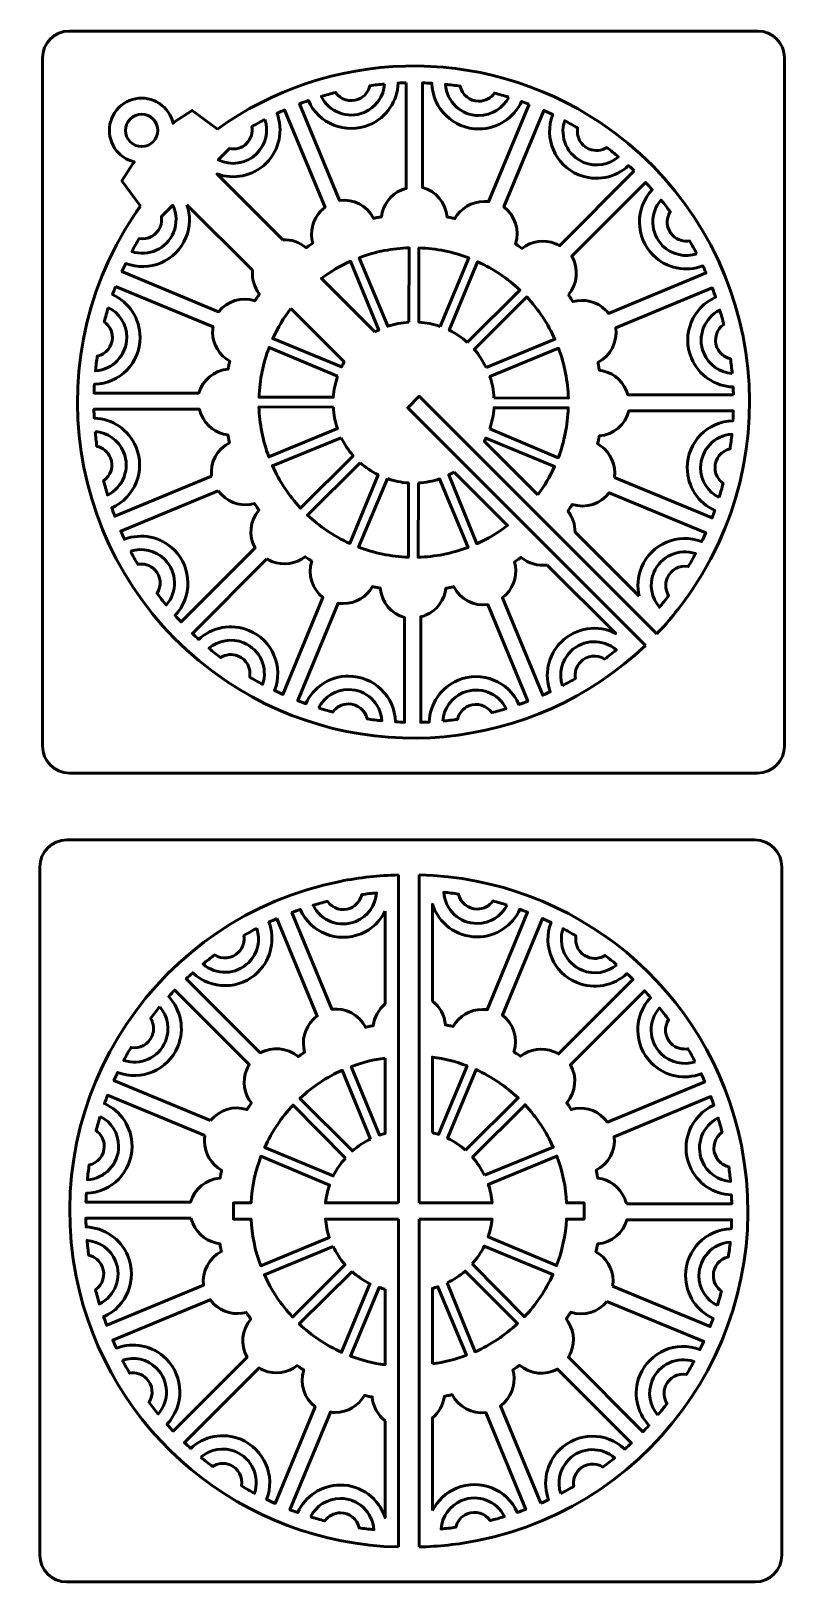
# Model space of a CAD drawing. Header units: centimetres. Extents: x -7.1 to 7.2, y -14.4 to 14.4.
import ezdxf

# ---------------------------------------------------------------- set-up
doc = ezdxf.new("R2010")
doc.units = ezdxf.units.CM
doc.header["$MEASUREMENT"] = 0
doc.layers.add('Layer 1', color=7, linetype='Continuous')

msp = doc.modelspace()

# ---------------------------------------------------------------- linework, layer by layer
at = {"layer": 'Layer 1', "color": 1, "lineweight": 53}
for points in [[(-6.85084, 1.14423), (-6.85084, 1.14423), (-6.85084, 13.94423), (-6.85084, 13.94423), (-6.85084, 13.94423), (-6.85084, 14.22032), (-6.62693, 14.44423), (-6.35084, 14.44423), (-6.35084, 14.44423), (-6.35084, 14.44423), (6.44916, 14.44423), (6.44916, 14.44423), (6.44916, 14.44423), (6.72525, 14.44423), (6.94916, 14.22032), (6.94916, 13.94423), (6.94916, 13.94423), (6.94916, 13.94423), (6.94916, 1.14423), (6.94916, 1.14423), (6.94916, 1.14423), (6.94916, 0.86814), (6.72525, 0.64423), (6.44916, 0.64423), (6.44916, 0.64423), (6.44916, 0.64423), (-6.35084, 0.64423), (-6.35084, 0.64423), (-6.35084, 0.64423), (-6.62693, 0.64423), (-6.85084, 0.86814), (-6.85084, 1.14423)], [(-6.9, -13.9), (-6.9, -13.9), (-6.9, -1.1), (-6.9, -1.1), (-6.9, -1.1), (-6.9, -0.82391), (-6.67609, -0.6), (-6.4, -0.6), (-6.4, -0.6), (-6.4, -0.6), (6.4, -0.6), (6.4, -0.6), (6.4, -0.6), (6.67609, -0.6), (6.9, -0.82391), (6.9, -1.1), (6.9, -1.1), (6.9, -1.1), (6.9, -13.9), (6.9, -13.9), (6.9, -13.9), (6.9, -14.17609), (6.67609, -14.4), (6.4, -14.4), (6.4, -14.4), (6.4, -14.4), (-6.4, -14.4), (-6.4, -14.4), (-6.4, -14.4), (-6.67609, -14.4), (-6.9, -14.17609), (-6.9, -13.9)]]:
    msp.add_open_spline(points, degree=3, knots=[0, 0, 0, 0, 0.11111111, 0.11111111, 0.11111111, 0.11111111, 0.22222222, 0.22222222, 0.22222222, 0.22222222, 0.33333333, 0.33333333, 0.33333333, 0.33333333, 0.44444444, 0.44444444, 0.44444444, 0.44444444, 0.55555556, 0.55555556, 0.55555556, 0.55555556, 0.66666667, 0.66666667, 0.66666667, 0.66666667, 0.77777778, 0.77777778, 0.77777778, 0.77777778, 1, 1, 1, 1], dxfattribs=at)
at = {"layer": 'Layer 1', "color": 3, "lineweight": 53}
for points in [[(4.57383, 3.23168), (4.81745, 3.48785), (5.04277, 3.76798), (5.24584, 4.0719), (5.24584, 4.0719), (7.16323, 6.94147), (6.39104, 10.82352), (3.52148, 12.7409), (3.52148, 12.7409), (1.29432, 14.22904), (-1.5426, 14.09677), (-3.59759, 12.62142)], [(-5.02709, 11.18971), (-5.06795, 11.13276), (-5.10829, 11.07526), (-5.14752, 11.01654), (-5.14752, 11.01654), (-7.06491, 8.14696), (-6.29272, 4.26492), (-3.42316, 2.34754), (-3.42316, 2.34754), (-0.94382, 0.69091), (2.29112, 1.04238), (4.36185, 3.01939)]]:
    msp.add_open_spline(points, degree=3, knots=[0, 0, 0, 0, 0.25, 0.25, 0.25, 0.25, 0.5, 0.5, 0.5, 0.5, 1, 1, 1, 1], dxfattribs=at)
at = {"layer": 'Layer 1', "lineweight": 53}
for points, knots in [([(-0.08584, 13.48198), (-0.08584, 13.48198), (-0.08584, 11.51805), (-0.08584, 11.51805), (-0.08584, 11.51805), (-0.11357, 11.51085), (-0.14114, 11.50166), (-0.16837, 11.49038), (-0.16837, 11.49038), (-0.38379, 11.40116), (-0.52256, 11.20512), (-0.5488, 10.98907), (-0.5488, 10.98907), (-0.57724, 10.98408), (-0.6057, 10.97874), (-0.63412, 10.97303), (-0.63412, 10.97303), (-0.65414, 10.96902), (-0.67415, 10.96481), (-0.69415, 10.96044), (-0.69415, 10.96044), (-0.81511, 11.19607), (-1.07025, 11.32571), (-1.32538, 11.29382), (-1.32538, 11.29382), (-1.32538, 11.29382), (-2.0696, 13.09052), (-2.0696, 13.09052), (-2.0696, 13.09052), (-2.01529, 13.11128), (-1.96085, 13.13119), (-1.90632, 13.15026), (-1.90632, 13.15026), (-1.71474, 12.71953), (-1.21353, 12.51768), (-0.7754, 12.69917), (-0.7754, 12.69917), (-0.44893, 12.8344), (-0.2482, 13.14498), (-0.2371, 13.47658), (-0.2371, 13.47658), (-0.18663, 13.47902), (-0.13621, 13.48083), (-0.08584, 13.48198)], [0, 0, 0, 0, 0.08333333, 0.08333333, 0.08333333, 0.08333333, 0.16666667, 0.16666667, 0.16666667, 0.16666667, 0.25, 0.25, 0.25, 0.25, 0.33333333, 0.33333333, 0.33333333, 0.33333333, 0.41666667, 0.41666667, 0.41666667, 0.41666667, 0.5, 0.5, 0.5, 0.5, 0.58333333, 0.58333333, 0.58333333, 0.58333333, 0.66666667, 0.66666667, 0.66666667, 0.66666667, 0.75, 0.75, 0.75, 0.75, 0.83333333, 0.83333333, 0.83333333, 0.83333333, 1, 1, 1, 1]), ([(-0.48758, 13.45898), (-0.50462, 13.23185), (-0.64595, 13.02241), (-0.87073, 12.92929), (-0.87073, 12.92929), (-1.17565, 12.80302), (-1.52332, 12.9366), (-1.66762, 13.22804), (-1.66762, 13.22804), (-1.57914, 13.25488), (-1.49042, 13.27936), (-1.40154, 13.30191), (-1.40154, 13.30191), (-1.30812, 13.16736), (-1.13061, 13.11114), (-0.97309, 13.17638), (-0.97309, 13.17638), (-0.86199, 13.2224), (-0.78661, 13.31819), (-0.76203, 13.42721), (-0.76203, 13.42721), (-0.67054, 13.43997), (-0.57904, 13.45062), (-0.48758, 13.45898)], [0, 0, 0, 0, 0.14285714, 0.14285714, 0.14285714, 0.14285714, 0.28571429, 0.28571429, 0.28571429, 0.28571429, 0.42857143, 0.42857143, 0.42857143, 0.42857143, 0.57142857, 0.57142857, 0.57142857, 0.57142857, 0.71428571, 0.71428571, 0.71428571, 0.71428571, 1, 1, 1, 1]), ([(2.19744, 13.0834), (2.19744, 13.0834), (1.44558, 11.26822), (1.44558, 11.26822), (1.44558, 11.26822), (1.4183, 11.27187), (1.39048, 11.27378), (1.36219, 11.27378), (1.36219, 11.27378), (1.12904, 11.27377), (0.92581, 11.14576), (0.8189, 10.9562), (0.8189, 10.9562), (0.7907, 10.96248), (0.76236, 10.96843), (0.73392, 10.97403), (0.73392, 10.97403), (0.71388, 10.97799), (0.6938, 10.98176), (0.67364, 10.98536), (0.67364, 10.98536), (0.65195, 11.25073), (0.46402, 11.46906), (0.21416, 11.53601), (0.21416, 11.53601), (0.21416, 11.53601), (0.21416, 13.47979), (0.21416, 13.47979), (0.21416, 13.47979), (0.2736, 13.47819), (0.33279, 13.47571), (0.39176, 13.47238), (0.39176, 13.47238), (0.40392, 13.00112), (0.78973, 12.62284), (1.26397, 12.62284), (1.26397, 12.62284), (1.61733, 12.62284), (1.92165, 12.83298), (2.05879, 13.13507), (2.05879, 13.13507), (2.10529, 13.1184), (2.1515, 13.10117), (2.19744, 13.0834)], [0, 0, 0, 0, 0.08333333, 0.08333333, 0.08333333, 0.08333333, 0.16666667, 0.16666667, 0.16666667, 0.16666667, 0.25, 0.25, 0.25, 0.25, 0.33333333, 0.33333333, 0.33333333, 0.33333333, 0.41666667, 0.41666667, 0.41666667, 0.41666667, 0.5, 0.5, 0.5, 0.5, 0.58333333, 0.58333333, 0.58333333, 0.58333333, 0.66666667, 0.66666667, 0.66666667, 0.66666667, 0.75, 0.75, 0.75, 0.75, 0.83333333, 0.83333333, 0.83333333, 0.83333333, 1, 1, 1, 1]), ([(1.82064, 13.21467), (1.71797, 13.01137), (1.50727, 12.87194), (1.26394, 12.87194), (1.26394, 12.87194), (0.93391, 12.87195), (0.66385, 13.1284), (0.64206, 13.45289), (0.64206, 13.45289), (0.73408, 13.44385), (0.82542, 13.43249), (0.91614, 13.41932), (0.91614, 13.41932), (0.95097, 13.25926), (1.09346, 13.13939), (1.26394, 13.13939), (1.26394, 13.13939), (1.3842, 13.13938), (1.4905, 13.19904), (1.55492, 13.29035), (1.55492, 13.29035), (1.64434, 13.26712), (1.73295, 13.24194), (1.82064, 13.21467)], [0, 0, 0, 0, 0.14285714, 0.14285714, 0.14285714, 0.14285714, 0.28571429, 0.28571429, 0.28571429, 0.28571429, 0.42857143, 0.42857143, 0.42857143, 0.42857143, 0.57142857, 0.57142857, 0.57142857, 0.57142857, 0.71428571, 0.71428571, 0.71428571, 0.71428571, 1, 1, 1, 1]), ([(-3.59759, 12.62142), (-3.59759, 12.62142), (-4.06578, 12.96732), (-4.06578, 12.96732), (-4.06578, 12.96732), (-4.06578, 12.96732), (-4.3953, 12.75803), (-4.3953, 12.75803), (-4.3953, 12.75803), (-4.3953, 12.75803), (-4.42328, 12.73006), (-4.42328, 12.73006), (-4.42328, 12.73006), (-4.44763, 12.83609), (-4.50106, 12.93681), (-4.58366, 13.0194), (-4.58366, 13.0194), (-4.81793, 13.25367), (-5.1979, 13.25366), (-5.43219, 13.01938), (-5.43219, 13.01938), (-5.66645, 12.78511), (-5.66645, 12.40514), (-5.43219, 12.17088), (-5.43219, 12.17088), (-5.34959, 12.08828), (-5.24888, 12.03484), (-5.14284, 12.01049), (-5.14284, 12.01049), (-5.14284, 12.01049), (-5.16461, 11.98872), (-5.16461, 11.98872), (-5.16461, 11.98872), (-5.16461, 11.98872), (-5.37393, 11.65916), (-5.37393, 11.65916), (-5.37393, 11.65916), (-5.37393, 11.65916), (-5.02709, 11.18971), (-5.02709, 11.18971)], [0, 0, 0, 0, 0.09090909, 0.09090909, 0.09090909, 0.09090909, 0.18181818, 0.18181818, 0.18181818, 0.18181818, 0.27272727, 0.27272727, 0.27272727, 0.27272727, 0.36363636, 0.36363636, 0.36363636, 0.36363636, 0.45454545, 0.45454545, 0.45454545, 0.45454545, 0.54545455, 0.54545455, 0.54545455, 0.54545455, 0.63636364, 0.63636364, 0.63636364, 0.63636364, 0.72727273, 0.72727273, 0.72727273, 0.72727273, 0.81818182, 0.81818182, 0.81818182, 0.81818182, 1, 1, 1, 1]), ([(-5.22006, 12.80726), (-5.10292, 12.9244), (-4.91293, 12.92439), (-4.79579, 12.80726), (-4.79579, 12.80726), (-4.67865, 12.69012), (-4.67865, 12.50013), (-4.79579, 12.38299), (-4.79579, 12.38299), (-4.91293, 12.26586), (-5.10292, 12.26585), (-5.22006, 12.38299), (-5.22006, 12.38299), (-5.33719, 12.50013), (-5.33719, 12.69013), (-5.22006, 12.80726)], [0, 0, 0, 0, 0.2, 0.2, 0.2, 0.2, 0.4, 0.4, 0.4, 0.4, 0.6, 0.6, 0.6, 0.6, 1, 1, 1, 1]), ([(-2.38059, 10.56087), (-2.38059, 10.56087), (-3.59803, 11.7783), (-3.59803, 11.7783), (-3.59803, 11.7783), (-3.59803, 11.7783), (-3.60689, 11.78717), (-3.60689, 11.78717), (-3.60689, 11.78717), (-3.29763, 11.67365), (-2.93702, 11.74098), (-2.68874, 11.98926), (-2.68874, 11.98926), (-2.43887, 12.23913), (-2.37228, 12.60288), (-2.48891, 12.91348), (-2.48891, 12.91348), (-2.44205, 12.93561), (-2.39497, 12.95709), (-2.34768, 12.97793), (-2.34768, 12.97793), (-2.34768, 12.97793), (-1.59646, 11.16432), (-1.59646, 11.16432), (-1.59646, 11.16432), (-1.62049, 11.14643), (-1.64352, 11.1266), (-1.66534, 11.10479), (-1.66534, 11.10479), (-1.8302, 10.93992), (-1.88339, 10.70569), (-1.82496, 10.49605), (-1.82496, 10.49605), (-1.84933, 10.48056), (-1.87358, 10.46473), (-1.89765, 10.44857), (-1.89765, 10.44857), (-1.9146, 10.43721), (-1.9315, 10.42567), (-1.94829, 10.41396), (-1.94829, 10.41396), (-2.07217, 10.51913), (-2.22745, 10.56808), (-2.38059, 10.56087)], [0, 0, 0, 0, 0.08333333, 0.08333333, 0.08333333, 0.08333333, 0.16666667, 0.16666667, 0.16666667, 0.16666667, 0.25, 0.25, 0.25, 0.25, 0.33333333, 0.33333333, 0.33333333, 0.33333333, 0.41666667, 0.41666667, 0.41666667, 0.41666667, 0.5, 0.5, 0.5, 0.5, 0.58333333, 0.58333333, 0.58333333, 0.58333333, 0.66666667, 0.66666667, 0.66666667, 0.66666667, 0.75, 0.75, 0.75, 0.75, 0.83333333, 0.83333333, 0.83333333, 0.83333333, 1, 1, 1, 1]), ([(-2.71359, 12.80137), (-2.64243, 12.58501), (-2.69284, 12.33743), (-2.8649, 12.16537), (-2.8649, 12.16537), (-3.05925, 11.97103), (-3.34996, 11.9319), (-3.58317, 12.04787), (-3.58317, 12.04787), (-3.58317, 12.04787), (-3.37382, 12.2568), (-3.37382, 12.2568), (-3.37382, 12.2568), (-3.2616, 12.23502), (-3.14092, 12.26757), (-3.054, 12.35449), (-3.054, 12.35449), (-2.96897, 12.43952), (-2.93598, 12.55687), (-2.95499, 12.66699), (-2.95499, 12.66699), (-2.87535, 12.71379), (-2.79489, 12.75864), (-2.71359, 12.80137)], [0, 0, 0, 0, 0.14285714, 0.14285714, 0.14285714, 0.14285714, 0.28571429, 0.28571429, 0.28571429, 0.28571429, 0.42857143, 0.42857143, 0.42857143, 0.42857143, 0.57142857, 0.57142857, 0.57142857, 0.57142857, 0.71428571, 0.71428571, 0.71428571, 0.71428571, 1, 1, 1, 1]), ([(4.15583, 11.84181), (4.15583, 11.84181), (2.76614, 10.45212), (2.76614, 10.45212), (2.76614, 10.45212), (2.74299, 10.46544), (2.71871, 10.47743), (2.69338, 10.48793), (2.69338, 10.48793), (2.47797, 10.57715), (2.24122, 10.53665), (2.06989, 10.40244), (2.06989, 10.40244), (2.04625, 10.41903), (2.02235, 10.43537), (1.99821, 10.45144), (1.99821, 10.45144), (1.98122, 10.46275), (1.9641, 10.47393), (1.94687, 10.48496), (1.94687, 10.48496), (2.02875, 10.73959), (1.93746, 11.01452), (1.73028, 11.17165), (1.73028, 11.17165), (1.73028, 11.17165), (2.47384, 12.96673), (2.47384, 12.96673), (2.47384, 12.96673), (2.52917, 12.94207), (2.58395, 12.91668), (2.63818, 12.89055), (2.63818, 12.89055), (2.46906, 12.4505), (2.68075, 11.95338), (3.11888, 11.7719), (3.11888, 11.7719), (3.44535, 11.63667), (3.80691, 11.71434), (4.04922, 11.94097), (4.04922, 11.94097), (4.08522, 11.90831), (4.12076, 11.87526), (4.15583, 11.84181)], [0, 0, 0, 0, 0.08333333, 0.08333333, 0.08333333, 0.08333333, 0.16666667, 0.16666667, 0.16666667, 0.16666667, 0.25, 0.25, 0.25, 0.25, 0.33333333, 0.33333333, 0.33333333, 0.33333333, 0.41666667, 0.41666667, 0.41666667, 0.41666667, 0.5, 0.5, 0.5, 0.5, 0.58333333, 0.58333333, 0.58333333, 0.58333333, 0.66666667, 0.66666667, 0.66666667, 0.66666667, 0.75, 0.75, 0.75, 0.75, 0.83333333, 0.83333333, 0.83333333, 0.83333333, 1, 1, 1, 1]), ([(3.21419, 12.00204), (2.90929, 12.12834), (2.75792, 12.46862), (2.86195, 12.77676), (2.86195, 12.77676), (2.94351, 12.73319), (3.02354, 12.68775), (3.10233, 12.64085), (3.10233, 12.64085), (3.07326, 12.47964), (3.15902, 12.31437), (3.31654, 12.24912), (3.31654, 12.24912), (3.42763, 12.20311), (3.54867, 12.21754), (3.64314, 12.27724), (3.64314, 12.27724), (3.71685, 12.22156), (3.78909, 12.1644), (3.85967, 12.10565), (3.85967, 12.10565), (3.68701, 11.9571), (3.43899, 11.90893), (3.21419, 12.00204)], [0, 0, 0, 0, 0.14285714, 0.14285714, 0.14285714, 0.14285714, 0.28571429, 0.28571429, 0.28571429, 0.28571429, 0.42857143, 0.42857143, 0.42857143, 0.42857143, 0.57142857, 0.57142857, 0.57142857, 0.57142857, 0.71428571, 0.71428571, 0.71428571, 0.71428571, 1, 1, 1, 1]), ([(2.93167, 9.53542), (3.1053, 9.73996), (3.12576, 10.03009), (2.99311, 10.25482), (2.99311, 10.25482), (2.99311, 10.25482), (4.36662, 11.62833), (4.36662, 11.62833), (4.36662, 11.62833), (4.40888, 11.58381), (4.45032, 11.53881), (4.49094, 11.49334), (4.49094, 11.49334), (4.16629, 11.1515), (4.17164, 10.61121), (4.50696, 10.27587), (4.50696, 10.27587), (4.75683, 10.026), (5.12059, 9.95941), (5.43118, 10.07605), (5.43118, 10.07605), (5.45179, 10.03241), (5.47183, 9.98857), (5.49132, 9.94456), (5.49132, 9.94456), (5.49132, 9.94456), (3.67537, 9.19237), (3.67537, 9.19237), (3.67537, 9.19237), (3.65927, 9.21325), (3.64163, 9.23333), (3.6225, 9.25248), (3.6225, 9.25248), (3.45762, 9.41734), (3.2234, 9.47053), (3.01375, 9.41209), (3.01375, 9.41209), (2.99826, 9.43647), (2.98243, 9.46071), (2.96627, 9.48479), (2.96627, 9.48479), (2.95491, 9.50174), (2.94338, 9.51863), (2.93167, 9.53542)], [0, 0, 0, 0, 0.08333333, 0.08333333, 0.08333333, 0.08333333, 0.16666667, 0.16666667, 0.16666667, 0.16666667, 0.25, 0.25, 0.25, 0.25, 0.33333333, 0.33333333, 0.33333333, 0.33333333, 0.41666667, 0.41666667, 0.41666667, 0.41666667, 0.5, 0.5, 0.5, 0.5, 0.58333333, 0.58333333, 0.58333333, 0.58333333, 0.66666667, 0.66666667, 0.66666667, 0.66666667, 0.75, 0.75, 0.75, 0.75, 0.83333333, 0.83333333, 0.83333333, 0.83333333, 1, 1, 1, 1]), ([(5.31908, 10.30073), (5.10272, 10.22956), (4.85514, 10.27997), (4.68308, 10.45203), (4.68308, 10.45203), (4.44973, 10.6854), (4.4401, 11.0577), (4.65414, 11.30256), (4.65414, 11.30256), (4.71279, 11.2311), (4.76937, 11.1585), (4.8242, 11.08501), (4.8242, 11.08501), (4.73564, 10.94721), (4.75163, 10.7617), (4.87219, 10.64114), (4.87219, 10.64114), (4.95722, 10.55611), (5.07457, 10.52312), (5.18469, 10.54213), (5.18469, 10.54213), (5.2315, 10.46248), (5.27635, 10.38202), (5.31908, 10.30073)], [0, 0, 0, 0, 0.14285714, 0.14285714, 0.14285714, 0.14285714, 0.28571429, 0.28571429, 0.28571429, 0.28571429, 0.42857143, 0.42857143, 0.42857143, 0.42857143, 0.57142857, 0.57142857, 0.57142857, 0.57142857, 0.71428571, 0.71428571, 0.71428571, 0.71428571, 1, 1, 1, 1]), ([(-4.16371, 11.21262), (-4.16371, 11.21262), (-2.94573, 9.99463), (-2.94573, 9.99463), (-2.94573, 9.99463), (-2.96058, 9.83481), (-2.91255, 9.67632), (-2.8153, 9.55219), (-2.8153, 9.55219), (-2.83189, 9.52855), (-2.84824, 9.50465), (-2.8643, 9.4805), (-2.8643, 9.4805), (-2.87561, 9.46351), (-2.88678, 9.44641), (-2.89783, 9.42916), (-2.89783, 9.42916), (-3.14764, 9.5095), (-3.41702, 9.42314), (-3.5755, 9.22419), (-3.5755, 9.22419), (-3.5755, 9.22419), (-5.3738, 9.96908), (-5.3738, 9.96908), (-5.3738, 9.96908), (-5.35096, 10.02002), (-5.3275, 10.07049), (-5.30341, 10.12048), (-5.30341, 10.12048), (-4.86337, 9.95135), (-4.36624, 10.16305), (-4.18476, 10.60118), (-4.18476, 10.60118), (-4.10084, 10.80378), (-4.09893, 11.01988), (-4.16371, 11.21262)], [0, 0, 0, 0, 0.1, 0.1, 0.1, 0.1, 0.2, 0.2, 0.2, 0.2, 0.3, 0.3, 0.3, 0.3, 0.4, 0.4, 0.4, 0.4, 0.5, 0.5, 0.5, 0.5, 0.6, 0.6, 0.6, 0.6, 0.7, 0.7, 0.7, 0.7, 0.8, 0.8, 0.8, 0.8, 1, 1, 1, 1]), ([(-4.4149, 10.69649), (-4.5412, 10.39159), (-4.8815, 10.24021), (-5.18962, 10.34425), (-5.18962, 10.34425), (-5.14604, 10.42581), (-5.10061, 10.50584), (-5.0537, 10.58464), (-5.0537, 10.58464), (-4.8925, 10.55555), (-4.72723, 10.64132), (-4.66198, 10.79883), (-4.66198, 10.79883), (-4.63551, 10.86275), (-4.62906, 10.92996), (-4.63971, 10.9935), (-4.63971, 10.9935), (-4.63971, 10.9935), (-4.42861, 11.20415), (-4.42861, 11.20415), (-4.42861, 11.20415), (-4.35492, 11.05013), (-4.34441, 10.86667), (-4.4149, 10.69649)], [0, 0, 0, 0, 0.14285714, 0.14285714, 0.14285714, 0.14285714, 0.28571429, 0.28571429, 0.28571429, 0.28571429, 0.42857143, 0.42857143, 0.42857143, 0.42857143, 0.57142857, 0.57142857, 0.57142857, 0.57142857, 0.71428571, 0.71428571, 0.71428571, 0.71428571, 1, 1, 1, 1]), ([(-0.03626, 9.02855), (-0.16786, 9.02164), (-0.30033, 8.99721), (-0.43046, 8.95384), (-0.43046, 8.95384), (-0.43046, 8.95384), (-0.9585, 10.22864), (-0.9585, 10.22864), (-0.9585, 10.22864), (-0.65303, 10.34347), (-0.33953, 10.40288), (-0.02934, 10.41164), (-0.02934, 10.41164), (-0.02934, 10.41164), (-0.03626, 9.02855), (-0.03626, 9.02855)], [0, 0, 0, 0, 0.2, 0.2, 0.2, 0.2, 0.4, 0.4, 0.4, 0.4, 0.6, 0.6, 0.6, 0.6, 1, 1, 1, 1]), ([(0.54216, 8.94877), (0.41793, 8.99276), (0.2862, 9.02088), (0.14937, 9.03061), (0.14937, 9.03061), (0.14937, 9.03061), (0.14938, 10.41044), (0.14938, 10.41044), (0.14938, 10.41044), (0.47555, 10.39962), (0.7879, 10.33454), (1.07782, 10.22392), (1.07782, 10.22392), (1.07782, 10.22392), (0.54216, 8.94877), (0.54216, 8.94877)], [0, 0, 0, 0, 0.2, 0.2, 0.2, 0.2, 0.4, 0.4, 0.4, 0.4, 0.6, 0.6, 0.6, 0.6, 1, 1, 1, 1]), ([(-0.66722, 8.8475), (-0.66722, 8.8475), (-1.6638, 9.84408), (-1.6638, 9.84408), (-1.6638, 9.84408), (-1.49254, 9.97204), (-1.31026, 10.07846), (-1.12068, 10.16333), (-1.12068, 10.16333), (-1.12068, 10.16333), (-0.59778, 8.88288), (-0.59778, 8.88288), (-0.59778, 8.88288), (-0.62116, 8.87173), (-0.64431, 8.85993), (-0.66722, 8.8475)], [0, 0, 0, 0, 0.2, 0.2, 0.2, 0.2, 0.4, 0.4, 0.4, 0.4, 0.6, 0.6, 0.6, 0.6, 1, 1, 1, 1]), ([(1.04602, 8.65372), (0.94808, 8.74189), (0.83713, 8.81828), (0.71446, 8.87964), (0.71446, 8.87964), (0.71446, 8.87964), (1.24249, 10.15443), (1.24249, 10.15443), (1.24249, 10.15443), (1.53968, 10.01963), (1.80336, 9.83996), (2.02888, 9.62683), (2.02888, 9.62683), (2.02888, 9.62683), (1.04602, 8.65372), (1.04602, 8.65372)], [0, 0, 0, 0, 0.2, 0.2, 0.2, 0.2, 0.4, 0.4, 0.4, 0.4, 0.6, 0.6, 0.6, 0.6, 1, 1, 1, 1]), ([(-5.49113, 9.69295), (-5.49113, 9.69295), (-3.67897, 8.94235), (-3.67897, 8.94235), (-3.67897, 8.94235), (-3.684, 8.91047), (-3.68664, 8.87779), (-3.68664, 8.84449), (-3.68664, 8.84449), (-3.68663, 8.61134), (-3.55863, 8.40811), (-3.36906, 8.30119), (-3.36906, 8.30119), (-3.37534, 8.27299), (-3.38129, 8.24466), (-3.3869, 8.21621), (-3.3869, 8.21621), (-3.39085, 8.19618), (-3.39463, 8.1761), (-3.39823, 8.15594), (-3.39823, 8.15594), (-3.65906, 8.13462), (-3.87444, 7.95269), (-3.94531, 7.70922), (-3.94531, 7.70922), (-3.94531, 7.70922), (-5.8923, 7.70922), (-5.8923, 7.70922), (-5.8923, 7.70922), (-5.89069, 7.76436), (-5.88834, 7.81931), (-5.88525, 7.87406), (-5.88525, 7.87406), (-5.41398, 7.88621), (-5.03571, 8.27202), (-5.03569, 8.74625), (-5.03569, 8.74625), (-5.0357, 9.09963), (-5.24583, 9.40395), (-5.54794, 9.54108), (-5.54794, 9.54108), (-5.52966, 9.59205), (-5.51074, 9.64267), (-5.49113, 9.69295)], [0, 0, 0, 0, 0.08333333, 0.08333333, 0.08333333, 0.08333333, 0.16666667, 0.16666667, 0.16666667, 0.16666667, 0.25, 0.25, 0.25, 0.25, 0.33333333, 0.33333333, 0.33333333, 0.33333333, 0.41666667, 0.41666667, 0.41666667, 0.41666667, 0.5, 0.5, 0.5, 0.5, 0.58333333, 0.58333333, 0.58333333, 0.58333333, 0.66666667, 0.66666667, 0.66666667, 0.66666667, 0.75, 0.75, 0.75, 0.75, 0.83333333, 0.83333333, 0.83333333, 0.83333333, 1, 1, 1, 1]), ([(5.99953, 7.67922), (5.99953, 7.67922), (4.03409, 7.67922), (4.03409, 7.67922), (4.03409, 7.67922), (4.02716, 7.70486), (4.01852, 7.73033), (4.0081, 7.75552), (4.0081, 7.75552), (3.91887, 7.97092), (3.72282, 8.10969), (3.50678, 8.13593), (3.50678, 8.13593), (3.50178, 8.16438), (3.49645, 8.19283), (3.49075, 8.22127), (3.49075, 8.22127), (3.48673, 8.24127), (3.48252, 8.26128), (3.47814, 8.28129), (3.47814, 8.28129), (3.71714, 8.40398), (3.84709, 8.6647), (3.81006, 8.92344), (3.81006, 8.92344), (3.81006, 8.92344), (5.60442, 9.66669), (5.60442, 9.66669), (5.60442, 9.66669), (5.62656, 9.60906), (5.64773, 9.55132), (5.66797, 9.49345), (5.66797, 9.49345), (5.23723, 9.30188), (5.03539, 8.80067), (5.21687, 8.36254), (5.21687, 8.36254), (5.3521, 8.03606), (5.66268, 7.83534), (5.99427, 7.82425), (5.99427, 7.82425), (5.99662, 7.77585), (5.99838, 7.72751), (5.99953, 7.67922)], [0, 0, 0, 0, 0.08333333, 0.08333333, 0.08333333, 0.08333333, 0.16666667, 0.16666667, 0.16666667, 0.16666667, 0.25, 0.25, 0.25, 0.25, 0.33333333, 0.33333333, 0.33333333, 0.33333333, 0.41666667, 0.41666667, 0.41666667, 0.41666667, 0.5, 0.5, 0.5, 0.5, 0.58333333, 0.58333333, 0.58333333, 0.58333333, 0.66666667, 0.66666667, 0.66666667, 0.66666667, 0.75, 0.75, 0.75, 0.75, 0.83333333, 0.83333333, 0.83333333, 0.83333333, 1, 1, 1, 1]), ([(-5.62754, 9.30294), (-5.42424, 9.20027), (-5.28481, 8.98957), (-5.28481, 8.74624), (-5.28481, 8.74624), (-5.28481, 8.41621), (-5.54126, 8.14614), (-5.86575, 8.12435), (-5.86575, 8.12435), (-5.8567, 8.21637), (-5.84536, 8.3077), (-5.83218, 8.39844), (-5.83218, 8.39844), (-5.67213, 8.43327), (-5.55225, 8.57575), (-5.55226, 8.74623), (-5.55226, 8.74623), (-5.55224, 8.8665), (-5.6119, 8.97279), (-5.70321, 9.03722), (-5.70321, 9.03722), (-5.67998, 9.12663), (-5.65481, 9.21525), (-5.62754, 9.30294)], [0, 0, 0, 0, 0.14285714, 0.14285714, 0.14285714, 0.14285714, 0.28571429, 0.28571429, 0.28571429, 0.28571429, 0.42857143, 0.42857143, 0.42857143, 0.42857143, 0.57142857, 0.57142857, 0.57142857, 0.57142857, 0.71428571, 0.71428571, 0.71428571, 0.71428571, 1, 1, 1, 1]), ([(-2.23388, 9.28279), (-2.23388, 9.28279), (-1.24146, 8.29037), (-1.24146, 8.29037), (-1.24146, 8.29037), (-1.25946, 8.25997), (-1.27649, 8.22876), (-1.2925, 8.19675), (-1.2925, 8.19675), (-1.2925, 8.19675), (-2.5673, 8.72478), (-2.5673, 8.72478), (-2.5673, 8.72478), (-2.47568, 8.92675), (-2.36336, 9.11323), (-2.23388, 9.28279)], [0, 0, 0, 0, 0.2, 0.2, 0.2, 0.2, 0.4, 0.4, 0.4, 0.4, 0.6, 0.6, 0.6, 0.6, 1, 1, 1, 1]), ([(1.39861, 8.1883), (1.34186, 8.30724), (1.26859, 8.42028), (1.17874, 8.52392), (1.17874, 8.52392), (1.17874, 8.52392), (2.15442, 9.4996), (2.15442, 9.4996), (2.15442, 9.4996), (2.37741, 9.26133), (2.55226, 8.99443), (2.67906, 8.7112), (2.67906, 8.7112), (2.67906, 8.7112), (1.39861, 8.1883), (1.39861, 8.1883)], [0, 0, 0, 0, 0.2, 0.2, 0.2, 0.2, 0.4, 0.4, 0.4, 0.4, 0.6, 0.6, 0.6, 0.6, 1, 1, 1, 1]), ([(5.97669, 8.07471), (5.74956, 8.09176), (5.54011, 8.23308), (5.44699, 8.4579), (5.44699, 8.4579), (5.32072, 8.76278), (5.4543, 9.11045), (5.74574, 9.25475), (5.74574, 9.25475), (5.77259, 9.16627), (5.79707, 9.07756), (5.81961, 8.98868), (5.81961, 8.98868), (5.68506, 8.89525), (5.62884, 8.71775), (5.69409, 8.56023), (5.69409, 8.56023), (5.7401, 8.44913), (5.83589, 8.37375), (5.94492, 8.34916), (5.94492, 8.34916), (5.95767, 8.25768), (5.96832, 8.16618), (5.97669, 8.07471)], [0, 0, 0, 0, 0.14285714, 0.14285714, 0.14285714, 0.14285714, 0.28571429, 0.28571429, 0.28571429, 0.28571429, 0.42857143, 0.42857143, 0.42857143, 0.42857143, 0.57142857, 0.57142857, 0.57142857, 0.57142857, 0.71428571, 0.71428571, 0.71428571, 0.71428571, 1, 1, 1, 1]), ([(-1.36163, 8.02446), (-1.40562, 7.90023), (-1.43375, 7.76849), (-1.44349, 7.63166), (-1.44349, 7.63166), (-1.44349, 7.63166), (-2.8233, 7.63167), (-2.8233, 7.63167), (-2.8233, 7.63167), (-2.81248, 7.95783), (-2.7474, 8.27019), (-2.63679, 8.56013), (-2.63679, 8.56013), (-2.63679, 8.56013), (-1.36163, 8.02446), (-1.36163, 8.02446)], [0, 0, 0, 0, 0.2, 0.2, 0.2, 0.2, 0.4, 0.4, 0.4, 0.4, 0.6, 0.6, 0.6, 0.6, 1, 1, 1, 1]), ([(1.54625, 7.62339), (1.53934, 7.75499), (1.51491, 7.88747), (1.47155, 8.0176), (1.47155, 8.0176), (1.47155, 8.0176), (2.74634, 8.54563), (2.74634, 8.54563), (2.74634, 8.54563), (2.86118, 8.24016), (2.92058, 7.92667), (2.92934, 7.61648), (2.92934, 7.61648), (2.92934, 7.61648), (1.54625, 7.62339), (1.54625, 7.62339)], [0, 0, 0, 0, 0.2, 0.2, 0.2, 0.2, 0.4, 0.4, 0.4, 0.4, 0.6, 0.6, 0.6, 0.6, 1, 1, 1, 1]), ([(4.36185, 3.01939), (4.36185, 3.01939), (-0.05691, 7.43815), (-0.05691, 7.43815), (-0.05691, 7.43815), (-0.05691, 7.43815), (0.15523, 7.6503), (0.15523, 7.6503), (0.15523, 7.6503), (0.15523, 7.6503), (4.57383, 3.23168), (4.57383, 3.23168)], [0, 0, 0, 0, 0.25, 0.25, 0.25, 0.25, 0.5, 0.5, 0.5, 0.5, 1, 1, 1, 1]), ([(-3.70785, 6.16661), (-3.70785, 6.16661), (-5.50675, 5.42149), (-5.50675, 5.42149), (-5.50675, 5.42149), (-5.5263, 5.47287), (-5.54509, 5.52438), (-5.56313, 5.57598), (-5.56313, 5.57598), (-5.13239, 5.76756), (-4.93055, 6.26876), (-5.11204, 6.70691), (-5.11204, 6.70691), (-5.24726, 7.03337), (-5.55784, 7.2341), (-5.88944, 7.24519), (-5.88944, 7.24519), (-5.89209, 7.29993), (-5.89399, 7.3546), (-5.89512, 7.40922), (-5.89512, 7.40922), (-5.89512, 7.40922), (-3.93407, 7.40922), (-3.93407, 7.40922), (-3.93407, 7.40922), (-3.92648, 7.37718), (-3.91625, 7.34532), (-3.90325, 7.31392), (-3.90325, 7.31392), (-3.81402, 7.09852), (-3.61798, 6.95974), (-3.40194, 6.9335), (-3.40194, 6.9335), (-3.39695, 6.90506), (-3.3916, 6.8766), (-3.3859, 6.84817), (-3.3859, 6.84817), (-3.38188, 6.82815), (-3.37768, 6.80815), (-3.3733, 6.78815), (-3.3733, 6.78815), (-3.60595, 6.66871), (-3.7353, 6.41848), (-3.70785, 6.16661)], [0, 0, 0, 0, 0.08333333, 0.08333333, 0.08333333, 0.08333333, 0.16666667, 0.16666667, 0.16666667, 0.16666667, 0.25, 0.25, 0.25, 0.25, 0.33333333, 0.33333333, 0.33333333, 0.33333333, 0.41666667, 0.41666667, 0.41666667, 0.41666667, 0.5, 0.5, 0.5, 0.5, 0.58333333, 0.58333333, 0.58333333, 0.58333333, 0.66666667, 0.66666667, 0.66666667, 0.66666667, 0.75, 0.75, 0.75, 0.75, 0.83333333, 0.83333333, 0.83333333, 0.83333333, 1, 1, 1, 1]), ([(-1.44141, 7.44604), (-1.43451, 7.31444), (-1.41007, 7.18196), (-1.36671, 7.05183), (-1.36671, 7.05183), (-1.36671, 7.05183), (-2.6415, 6.5238), (-2.6415, 6.5238), (-2.6415, 6.5238), (-2.75634, 6.82927), (-2.81574, 7.14277), (-2.82451, 7.45295), (-2.82451, 7.45295), (-2.82451, 7.45295), (-1.44141, 7.44604), (-1.44141, 7.44604)], [0, 0, 0, 0, 0.2, 0.2, 0.2, 0.2, 0.4, 0.4, 0.4, 0.4, 0.6, 0.6, 0.6, 0.6, 1, 1, 1, 1]), ([(1.46647, 7.04497), (1.51046, 7.16921), (1.53859, 7.30094), (1.54832, 7.43776), (1.54832, 7.43776), (1.54832, 7.43776), (2.92814, 7.43776), (2.92814, 7.43776), (2.92814, 7.43776), (2.91733, 7.1116), (2.85224, 6.79924), (2.74163, 6.50931), (2.74163, 6.50931), (2.74163, 6.50931), (1.46647, 7.04497), (1.46647, 7.04497)], [0, 0, 0, 0, 0.2, 0.2, 0.2, 0.2, 0.4, 0.4, 0.4, 0.4, 0.6, 0.6, 0.6, 0.6, 1, 1, 1, 1]), ([(3.78604, 6.14247), (3.78963, 6.16945), (3.79147, 6.19698), (3.79148, 6.22494), (3.79148, 6.22494), (3.79147, 6.4581), (3.66347, 6.66133), (3.4739, 6.76824), (3.4739, 6.76824), (3.48018, 6.79644), (3.48613, 6.82477), (3.49174, 6.85322), (3.49174, 6.85322), (3.49569, 6.87325), (3.49947, 6.89334), (3.50307, 6.91349), (3.50307, 6.91349), (3.77064, 6.93537), (3.99035, 7.12626), (4.05532, 7.37922), (4.05532, 7.37922), (4.05532, 7.37922), (5.99766, 7.37922), (5.99766, 7.37922), (5.99766, 7.37922), (5.99606, 7.3177), (5.99353, 7.25641), (5.99009, 7.19538), (5.99009, 7.19538), (5.51882, 7.18322), (5.14055, 6.79741), (5.14054, 6.32317), (5.14054, 6.32317), (5.14054, 5.9698), (5.35067, 5.6655), (5.65278, 5.52835), (5.65278, 5.52835), (5.63621, 5.48213), (5.61909, 5.43619), (5.60143, 5.39052), (5.60143, 5.39052), (5.60143, 5.39052), (3.78604, 6.14247), (3.78604, 6.14247)], [0, 0, 0, 0, 0.08333333, 0.08333333, 0.08333333, 0.08333333, 0.16666667, 0.16666667, 0.16666667, 0.16666667, 0.25, 0.25, 0.25, 0.25, 0.33333333, 0.33333333, 0.33333333, 0.33333333, 0.41666667, 0.41666667, 0.41666667, 0.41666667, 0.5, 0.5, 0.5, 0.5, 0.58333333, 0.58333333, 0.58333333, 0.58333333, 0.66666667, 0.66666667, 0.66666667, 0.66666667, 0.75, 0.75, 0.75, 0.75, 0.83333333, 0.83333333, 0.83333333, 0.83333333, 1, 1, 1, 1]), ([(-5.87185, 6.99472), (-5.64472, 6.97767), (-5.43527, 6.83635), (-5.34217, 6.61155), (-5.34217, 6.61155), (-5.21588, 6.30665), (-5.34945, 5.95899), (-5.6409, 5.81468), (-5.6409, 5.81468), (-5.66775, 5.90316), (-5.69223, 5.99187), (-5.71477, 6.08076), (-5.71477, 6.08076), (-5.58022, 6.17418), (-5.524, 6.35168), (-5.58925, 6.50921), (-5.58925, 6.50921), (-5.63526, 6.62031), (-5.73105, 6.69568), (-5.84008, 6.72027), (-5.84008, 6.72027), (-5.85283, 6.81176), (-5.86348, 6.90326), (-5.87185, 6.99472)], [0, 0, 0, 0, 0.14285714, 0.14285714, 0.14285714, 0.14285714, 0.28571429, 0.28571429, 0.28571429, 0.28571429, 0.42857143, 0.42857143, 0.42857143, 0.42857143, 0.57142857, 0.57142857, 0.57142857, 0.57142857, 0.71428571, 0.71428571, 0.71428571, 0.71428571, 1, 1, 1, 1]), ([(5.73238, 5.7665), (5.52907, 5.86917), (5.38965, 6.07987), (5.38965, 6.32319), (5.38965, 6.32319), (5.38965, 6.65322), (5.6461, 6.92329), (5.97058, 6.9451), (5.97058, 6.9451), (5.96155, 6.85308), (5.9502, 6.76174), (5.93701, 6.671), (5.93701, 6.671), (5.77697, 6.63617), (5.65709, 6.49368), (5.65709, 6.32319), (5.65709, 6.32319), (5.65708, 6.20294), (5.71674, 6.09664), (5.80805, 6.03221), (5.80805, 6.03221), (5.78482, 5.9428), (5.75965, 5.85419), (5.73238, 5.7665)], [0, 0, 0, 0, 0.14285714, 0.14285714, 0.14285714, 0.14285714, 0.28571429, 0.28571429, 0.28571429, 0.28571429, 0.42857143, 0.42857143, 0.42857143, 0.42857143, 0.57142857, 0.57142857, 0.57142857, 0.57142857, 0.71428571, 0.71428571, 0.71428571, 0.71428571, 1, 1, 1, 1]), ([(-1.29377, 6.88113), (-1.23702, 6.76219), (-1.16375, 6.64915), (-1.0739, 6.54552), (-1.0739, 6.54552), (-1.0739, 6.54552), (-2.04958, 5.56983), (-2.04958, 5.56983), (-2.04958, 5.56983), (-2.27257, 5.8081), (-2.44742, 6.07501), (-2.57421, 6.35824), (-2.57421, 6.35824), (-2.57421, 6.35824), (-1.29377, 6.88113), (-1.29377, 6.88113)], [0, 0, 0, 0, 0.2, 0.2, 0.2, 0.2, 0.4, 0.4, 0.4, 0.4, 0.6, 0.6, 0.6, 0.6, 1, 1, 1, 1]), ([(2.3623, 5.81797), (2.3623, 5.81797), (1.36633, 6.81395), (1.36633, 6.81395), (1.36633, 6.81395), (1.37706, 6.83322), (1.3874, 6.85279), (1.39734, 6.87268), (1.39734, 6.87268), (1.39734, 6.87268), (2.67214, 6.34465), (2.67214, 6.34465), (2.67214, 6.34465), (2.58614, 6.15504), (2.48187, 5.97909), (2.3623, 5.81797)], [0, 0, 0, 0, 0.2, 0.2, 0.2, 0.2, 0.4, 0.4, 0.4, 0.4, 0.6, 0.6, 0.6, 0.6, 1, 1, 1, 1]), ([(-0.94118, 6.41571), (-0.84324, 6.32754), (-0.73229, 6.25115), (-0.60962, 6.18979), (-0.60962, 6.18979), (-0.60962, 6.18979), (-1.13765, 4.915), (-1.13765, 4.915), (-1.13765, 4.915), (-1.43484, 5.0498), (-1.69852, 5.22947), (-1.92406, 5.44262), (-1.92406, 5.44262), (-1.92406, 5.44262), (-0.94118, 6.41571), (-0.94118, 6.41571)], [0, 0, 0, 0, 0.2, 0.2, 0.2, 0.2, 0.4, 0.4, 0.4, 0.4, 0.6, 0.6, 0.6, 0.6, 1, 1, 1, 1]), ([(-0.43732, 6.12067), (-0.31309, 6.07668), (-0.18136, 6.04855), (-0.04453, 6.03882), (-0.04453, 6.03882), (-0.04453, 6.03882), (-0.04453, 4.659), (-0.04453, 4.659), (-0.04453, 4.659), (-0.3707, 4.66981), (-0.68306, 4.73489), (-0.97299, 4.8455), (-0.97299, 4.8455), (-0.97299, 4.8455), (-0.43732, 6.12067), (-0.43732, 6.12067)], [0, 0, 0, 0, 0.2, 0.2, 0.2, 0.2, 0.4, 0.4, 0.4, 0.4, 0.6, 0.6, 0.6, 0.6, 1, 1, 1, 1]), ([(0.1411, 6.04088), (0.2727, 6.04779), (0.40517, 6.07222), (0.5353, 6.11559), (0.5353, 6.11559), (0.5353, 6.11559), (1.06334, 4.84079), (1.06334, 4.84079), (1.06334, 4.84079), (0.75787, 4.72596), (0.44437, 4.66656), (0.13418, 4.6578), (0.13418, 4.6578), (0.13418, 4.6578), (0.1411, 6.04088), (0.1411, 6.04088)], [0, 0, 0, 0, 0.2, 0.2, 0.2, 0.2, 0.4, 0.4, 0.4, 0.4, 0.6, 0.6, 0.6, 0.6, 1, 1, 1, 1]), ([(0.80723, 6.24168), (0.80723, 6.24168), (1.80023, 5.24868), (1.80023, 5.24868), (1.80023, 5.24868), (1.62083, 5.11116), (1.42893, 4.99762), (1.2289, 4.90808), (1.2289, 4.90808), (1.2289, 4.90808), (0.70601, 6.18853), (0.70601, 6.18853), (0.70601, 6.18853), (0.74027, 6.20487), (0.77403, 6.22259), (0.80723, 6.24168)], [0, 0, 0, 0, 0.2, 0.2, 0.2, 0.2, 0.4, 0.4, 0.4, 0.4, 0.6, 0.6, 0.6, 0.6, 1, 1, 1, 1]), ([(-3.58291, 5.89364), (-3.56355, 5.86679), (-3.54181, 5.84112), (-3.51766, 5.81696), (-3.51766, 5.81696), (-3.35278, 5.65209), (-3.11856, 5.59891), (-2.90891, 5.65734), (-2.90891, 5.65734), (-2.89342, 5.63297), (-2.87759, 5.60872), (-2.86143, 5.58464), (-2.86143, 5.58464), (-2.85007, 5.56769), (-2.83853, 5.55081), (-2.82683, 5.53401), (-2.82683, 5.53401), (-2.9963, 5.33436), (-3.01987, 5.05318), (-2.89754, 4.83086), (-2.89754, 4.83086), (-2.89754, 4.83086), (-4.27419, 3.45422), (-4.27419, 3.45422), (-4.27419, 3.45422), (-4.31216, 3.49445), (-4.34946, 3.53509), (-4.3861, 3.57609), (-4.3861, 3.57609), (-4.06145, 3.91794), (-4.06679, 4.45823), (-4.40212, 4.79356), (-4.40212, 4.79356), (-4.65199, 5.04343), (-5.01575, 5.11002), (-5.32634, 4.99338), (-5.32634, 4.99338), (-5.34982, 5.04309), (-5.37257, 5.09303), (-5.39457, 5.14322), (-5.39457, 5.14322), (-5.39457, 5.14322), (-3.58291, 5.89364), (-3.58291, 5.89364)], [0, 0, 0, 0, 0.08333333, 0.08333333, 0.08333333, 0.08333333, 0.16666667, 0.16666667, 0.16666667, 0.16666667, 0.25, 0.25, 0.25, 0.25, 0.33333333, 0.33333333, 0.33333333, 0.33333333, 0.41666667, 0.41666667, 0.41666667, 0.41666667, 0.5, 0.5, 0.5, 0.5, 0.58333333, 0.58333333, 0.58333333, 0.58333333, 0.66666667, 0.66666667, 0.66666667, 0.66666667, 0.75, 0.75, 0.75, 0.75, 0.83333333, 0.83333333, 0.83333333, 0.83333333, 1, 1, 1, 1]), ([(4.24657, 3.9337), (4.24657, 3.9337), (3.0532, 5.12708), (3.0532, 5.12708), (3.0532, 5.12708), (3.05433, 5.26884), (3.00676, 5.40666), (2.92014, 5.51724), (2.92014, 5.51724), (2.93673, 5.54089), (2.95308, 5.56479), (2.96914, 5.58893), (2.96914, 5.58893), (2.98045, 5.60592), (2.99164, 5.62303), (3.00267, 5.64027), (3.00267, 5.64027), (3.25759, 5.5583), (3.53285, 5.64989), (3.68989, 5.85759), (3.68989, 5.85759), (3.68989, 5.85759), (5.4848, 5.11411), (5.4848, 5.11411), (5.4848, 5.11411), (5.46003, 5.0585), (5.4345, 5.00344), (5.40825, 4.94895), (5.40825, 4.94895), (4.96821, 5.11808), (4.47108, 4.90639), (4.2896, 4.46826), (4.2896, 4.46826), (4.21668, 4.29221), (4.2057, 4.10596), (4.24657, 3.9337)], [0, 0, 0, 0, 0.1, 0.1, 0.1, 0.1, 0.2, 0.2, 0.2, 0.2, 0.3, 0.3, 0.3, 0.3, 0.4, 0.4, 0.4, 0.4, 0.5, 0.5, 0.5, 0.5, 0.6, 0.6, 0.6, 0.6, 0.7, 0.7, 0.7, 0.7, 0.8, 0.8, 0.8, 0.8, 1, 1, 1, 1]), ([(-5.21424, 4.76871), (-4.99788, 4.83987), (-4.7503, 4.78946), (-4.57824, 4.6174), (-4.57824, 4.6174), (-4.34489, 4.38403), (-4.33526, 4.01173), (-4.5493, 3.76687), (-4.5493, 3.76687), (-4.60795, 3.83834), (-4.66453, 3.91094), (-4.71936, 3.98443), (-4.71936, 3.98443), (-4.6308, 4.12223), (-4.64679, 4.30774), (-4.76735, 4.4283), (-4.76735, 4.4283), (-4.85238, 4.51333), (-4.96973, 4.54631), (-5.07985, 4.52731), (-5.07985, 4.52731), (-5.12666, 4.60695), (-5.17151, 4.68741), (-5.21424, 4.76871)], [0, 0, 0, 0, 0.14285714, 0.14285714, 0.14285714, 0.14285714, 0.28571429, 0.28571429, 0.28571429, 0.28571429, 0.42857143, 0.42857143, 0.42857143, 0.42857143, 0.57142857, 0.57142857, 0.57142857, 0.57142857, 0.71428571, 0.71428571, 0.71428571, 0.71428571, 1, 1, 1, 1]), ([(-2.6773, 4.62684), (-2.6494, 4.60966), (-2.61979, 4.59445), (-2.58854, 4.58151), (-2.58854, 4.58151), (-2.37313, 4.49228), (-2.13638, 4.53278), (-1.96505, 4.667), (-1.96505, 4.667), (-1.94141, 4.65041), (-1.91751, 4.63406), (-1.89337, 4.61799), (-1.89337, 4.61799), (-1.87638, 4.60669), (-1.85927, 4.59549), (-1.84203, 4.58447), (-1.84203, 4.58447), (-1.92245, 4.33435), (-1.8358, 4.06465), (-1.63633, 3.90625), (-1.63633, 3.90625), (-1.63633, 3.90625), (-2.38114, 2.10812), (-2.38114, 2.10812), (-2.38114, 2.10812), (-2.43235, 2.13108), (-2.48308, 2.15467), (-2.53334, 2.17889), (-2.53334, 2.17889), (-2.36422, 2.61893), (-2.57591, 3.11606), (-3.01404, 3.29753), (-3.01404, 3.29753), (-3.34052, 3.43277), (-3.70207, 3.35509), (-3.94438, 3.12847), (-3.94438, 3.12847), (-3.98485, 3.16519), (-4.02474, 3.2024), (-4.06404, 3.2401), (-4.06404, 3.2401), (-4.06404, 3.2401), (-2.6773, 4.62684), (-2.6773, 4.62684)], [0, 0, 0, 0, 0.08333333, 0.08333333, 0.08333333, 0.08333333, 0.16666667, 0.16666667, 0.16666667, 0.16666667, 0.25, 0.25, 0.25, 0.25, 0.33333333, 0.33333333, 0.33333333, 0.33333333, 0.41666667, 0.41666667, 0.41666667, 0.41666667, 0.5, 0.5, 0.5, 0.5, 0.58333333, 0.58333333, 0.58333333, 0.58333333, 0.66666667, 0.66666667, 0.66666667, 0.66666667, 0.75, 0.75, 0.75, 0.75, 0.83333333, 0.83333333, 0.83333333, 0.83333333, 1, 1, 1, 1]), ([(2.53594, 4.51297), (2.53594, 4.51297), (3.80959, 3.23932), (3.80959, 3.23932), (3.80959, 3.23932), (3.4814, 3.40818), (3.06858, 3.35518), (2.79358, 3.08018), (2.79358, 3.08018), (2.54371, 2.83031), (2.47712, 2.46654), (2.59375, 2.15595), (2.59375, 2.15595), (2.54726, 2.134), (2.50057, 2.11269), (2.45366, 2.09202), (2.45366, 2.09202), (2.45366, 2.09202), (1.70234, 3.90588), (1.70234, 3.90588), (1.70234, 3.90588), (1.72599, 3.92356), (1.74868, 3.94315), (1.77018, 3.96464), (1.77018, 3.96464), (1.93504, 4.12952), (1.98823, 4.36374), (1.9298, 4.57338), (1.9298, 4.57338), (1.95417, 4.58887), (1.97842, 4.60471), (2.00249, 4.62086), (2.00249, 4.62086), (2.01944, 4.63223), (2.03634, 4.64375), (2.05312, 4.65547), (2.05312, 4.65547), (2.19067, 4.53871), (2.3669, 4.49123), (2.53594, 4.51297)], [0, 0, 0, 0, 0.09090909, 0.09090909, 0.09090909, 0.09090909, 0.18181818, 0.18181818, 0.18181818, 0.18181818, 0.27272727, 0.27272727, 0.27272727, 0.27272727, 0.36363636, 0.36363636, 0.36363636, 0.36363636, 0.45454545, 0.45454545, 0.45454545, 0.45454545, 0.54545455, 0.54545455, 0.54545455, 0.54545455, 0.63636364, 0.63636364, 0.63636364, 0.63636364, 0.72727273, 0.72727273, 0.72727273, 0.72727273, 0.81818182, 0.81818182, 0.81818182, 0.81818182, 1, 1, 1, 1]), ([(4.51975, 4.37295), (4.64605, 4.67785), (4.98633, 4.82922), (5.29446, 4.72518), (5.29446, 4.72518), (5.25089, 4.64365), (5.20545, 4.56359), (5.15855, 4.4848), (5.15855, 4.4848), (4.99735, 4.51388), (4.83207, 4.42811), (4.76683, 4.27061), (4.76683, 4.27061), (4.72081, 4.1595), (4.73525, 4.03846), (4.79494, 3.94399), (4.79494, 3.94399), (4.73927, 3.87028), (4.6821, 3.79805), (4.62335, 3.72747), (4.62335, 3.72747), (4.47481, 3.90012), (4.42662, 4.14816), (4.51975, 4.37295)], [0, 0, 0, 0, 0.14285714, 0.14285714, 0.14285714, 0.14285714, 0.28571429, 0.28571429, 0.28571429, 0.28571429, 0.42857143, 0.42857143, 0.42857143, 0.42857143, 0.57142857, 0.57142857, 0.57142857, 0.57142857, 0.71428571, 0.71428571, 0.71428571, 0.71428571, 1, 1, 1, 1]), ([(-1.25735, 3.79566), (-1.0242, 3.79566), (-0.82098, 3.92366), (-0.71406, 4.11323), (-0.71406, 4.11323), (-0.68586, 4.10695), (-0.65752, 4.10101), (-0.62908, 4.0954), (-0.62908, 4.0954), (-0.60904, 4.09145), (-0.58896, 4.08767), (-0.5688, 4.08407), (-0.5688, 4.08407), (-0.5473, 3.82102), (-0.36244, 3.60423), (-0.11584, 3.53524), (-0.11584, 3.53524), (-0.11584, 3.53524), (-0.11584, 1.58982), (-0.11584, 1.58982), (-0.11584, 1.58982), (-0.17308, 1.59143), (-0.2301, 1.59385), (-0.28692, 1.59705), (-0.28692, 1.59705), (-0.29908, 2.06831), (-0.68489, 2.44659), (-1.15912, 2.4466), (-1.15912, 2.4466), (-1.51249, 2.4466), (-1.81679, 2.23646), (-1.95395, 1.93436), (-1.95395, 1.93436), (-2.00463, 1.95253), (-2.05498, 1.97135), (-2.105, 1.99084), (-2.105, 1.99084), (-2.105, 1.99084), (-1.35431, 3.80319), (-1.35431, 3.80319), (-1.35431, 3.80319), (-1.32272, 3.79824), (-1.29034, 3.79566), (-1.25735, 3.79566)], [0, 0, 0, 0, 0.08333333, 0.08333333, 0.08333333, 0.08333333, 0.16666667, 0.16666667, 0.16666667, 0.16666667, 0.25, 0.25, 0.25, 0.25, 0.33333333, 0.33333333, 0.33333333, 0.33333333, 0.41666667, 0.41666667, 0.41666667, 0.41666667, 0.5, 0.5, 0.5, 0.5, 0.58333333, 0.58333333, 0.58333333, 0.58333333, 0.66666667, 0.66666667, 0.66666667, 0.66666667, 0.75, 0.75, 0.75, 0.75, 0.83333333, 0.83333333, 0.83333333, 0.83333333, 1, 1, 1, 1]), ([(0.27321, 3.57905), (0.48862, 3.66828), (0.6274, 3.86432), (0.65364, 4.08037), (0.65364, 4.08037), (0.68208, 4.08536), (0.71052, 4.0907), (0.73897, 4.0964), (0.73897, 4.0964), (0.75899, 4.10042), (0.77899, 4.10462), (0.79899, 4.109), (0.79899, 4.109), (0.92016, 3.87298), (1.17596, 3.74329), (1.4315, 3.77577), (1.4315, 3.77577), (1.4315, 3.77577), (2.17561, 1.97935), (2.17561, 1.97935), (2.17561, 1.97935), (2.12091, 1.95844), (2.06609, 1.93838), (2.01116, 1.91917), (2.01116, 1.91917), (1.81958, 2.34991), (1.31837, 2.55175), (0.88024, 2.37027), (0.88024, 2.37027), (0.55377, 2.23504), (0.35304, 1.92445), (0.34195, 1.59286), (0.34195, 1.59286), (0.28929, 1.59031), (0.2367, 1.58846), (0.18416, 1.58731), (0.18416, 1.58731), (0.18416, 1.58731), (0.18416, 3.54973), (0.18416, 3.54973), (0.18416, 3.54973), (0.2141, 3.55716), (0.24386, 3.56689), (0.27321, 3.57905)], [0, 0, 0, 0, 0.08333333, 0.08333333, 0.08333333, 0.08333333, 0.16666667, 0.16666667, 0.16666667, 0.16666667, 0.25, 0.25, 0.25, 0.25, 0.33333333, 0.33333333, 0.33333333, 0.33333333, 0.41666667, 0.41666667, 0.41666667, 0.41666667, 0.5, 0.5, 0.5, 0.5, 0.58333333, 0.58333333, 0.58333333, 0.58333333, 0.66666667, 0.66666667, 0.66666667, 0.66666667, 0.75, 0.75, 0.75, 0.75, 0.83333333, 0.83333333, 0.83333333, 0.83333333, 1, 1, 1, 1]), ([(-3.10935, 3.06739), (-2.80446, 2.9411), (-2.65308, 2.60081), (-2.75711, 2.29267), (-2.75711, 2.29267), (-2.83866, 2.33627), (-2.9187, 2.38168), (-2.99751, 2.42857), (-2.99751, 2.42857), (-2.96842, 2.58979), (-3.05418, 2.75506), (-3.2117, 2.82032), (-3.2117, 2.82032), (-3.32279, 2.86633), (-3.44383, 2.85189), (-3.5383, 2.79219), (-3.5383, 2.79219), (-3.61201, 2.84787), (-3.68425, 2.90503), (-3.75483, 2.96379), (-3.75483, 2.96379), (-3.58217, 3.11233), (-3.33415, 3.16051), (-3.10935, 3.06739)], [0, 0, 0, 0, 0.14285714, 0.14285714, 0.14285714, 0.14285714, 0.28571429, 0.28571429, 0.28571429, 0.28571429, 0.42857143, 0.42857143, 0.42857143, 0.42857143, 0.57142857, 0.57142857, 0.57142857, 0.57142857, 0.71428571, 0.71428571, 0.71428571, 0.71428571, 1, 1, 1, 1]), ([(2.81843, 2.26806), (2.74727, 2.48442), (2.79768, 2.732), (2.96974, 2.90406), (2.96974, 2.90406), (3.2031, 3.13741), (3.5754, 3.14703), (3.82027, 2.93301), (3.82027, 2.93301), (3.7488, 2.87435), (3.6762, 2.81777), (3.60271, 2.76293), (3.60271, 2.76293), (3.46491, 2.85149), (3.2794, 2.8355), (3.15884, 2.71494), (3.15884, 2.71494), (3.07381, 2.62991), (3.04082, 2.51257), (3.05983, 2.40244), (3.05983, 2.40244), (2.98019, 2.35564), (2.89973, 2.31079), (2.81843, 2.26806)], [0, 0, 0, 0, 0.14285714, 0.14285714, 0.14285714, 0.14285714, 0.28571429, 0.28571429, 0.28571429, 0.28571429, 0.42857143, 0.42857143, 0.42857143, 0.42857143, 0.57142857, 0.57142857, 0.57142857, 0.57142857, 0.71428571, 0.71428571, 0.71428571, 0.71428571, 1, 1, 1, 1]), ([(-1.7158, 1.85476), (-1.61313, 2.05807), (-1.40242, 2.1975), (-1.1591, 2.19749), (-1.1591, 2.19749), (-0.82907, 2.19748), (-0.55901, 1.94103), (-0.53721, 1.61655), (-0.53721, 1.61655), (-0.62923, 1.6256), (-0.72055, 1.63695), (-0.8113, 1.65012), (-0.8113, 1.65012), (-0.84613, 1.81017), (-0.98862, 1.93005), (-1.1591, 1.93005), (-1.1591, 1.93005), (-1.27936, 1.93005), (-1.38565, 1.8704), (-1.45008, 1.77909), (-1.45008, 1.77909), (-1.5395, 1.80231), (-1.62811, 1.82749), (-1.7158, 1.85476)], [0, 0, 0, 0, 0.14285714, 0.14285714, 0.14285714, 0.14285714, 0.28571429, 0.28571429, 0.28571429, 0.28571429, 0.42857143, 0.42857143, 0.42857143, 0.42857143, 0.57142857, 0.57142857, 0.57142857, 0.57142857, 0.71428571, 0.71428571, 0.71428571, 0.71428571, 1, 1, 1, 1]), ([(0.59242, 1.61045), (0.60946, 1.83758), (0.75079, 2.04702), (0.97559, 2.14013), (0.97559, 2.14013), (1.28049, 2.26642), (1.62814, 2.13284), (1.77246, 1.8414), (1.77246, 1.8414), (1.68398, 1.81455), (1.59526, 1.79007), (1.50638, 1.76753), (1.50638, 1.76753), (1.41296, 1.90207), (1.23545, 1.9583), (1.07793, 1.89305), (1.07793, 1.89305), (0.96683, 1.84703), (0.89145, 1.75125), (0.86687, 1.64222), (0.86687, 1.64222), (0.77538, 1.62946), (0.68388, 1.61881), (0.59242, 1.61045)], [0, 0, 0, 0, 0.14285714, 0.14285714, 0.14285714, 0.14285714, 0.28571429, 0.28571429, 0.28571429, 0.28571429, 0.42857143, 0.42857143, 0.42857143, 0.42857143, 0.57142857, 0.57142857, 0.57142857, 0.57142857, 0.71428571, 0.71428571, 0.71428571, 0.71428571, 1, 1, 1, 1]), ([(-0.23179, -1.25039), (-0.58908, -1.25867), (-0.95049, -1.2976), (-1.31303, -1.36971), (-1.31303, -1.36971), (-4.69792, -2.04301), (-6.89692, -5.33405), (-6.22363, -8.71893), (-6.22363, -8.71893), (-5.64108, -11.64757), (-3.09886, -13.68801), (-0.23179, -13.74891)], [0, 0, 0, 0, 0.25, 0.25, 0.25, 0.25, 0.5, 0.5, 0.5, 0.5, 1, 1, 1, 1]), ([(0.15523, -13.74891), (0.51252, -13.74063), (0.87393, -13.7017), (1.23647, -13.62959), (1.23647, -13.62959), (4.62136, -12.95629), (6.82036, -9.66525), (6.14707, -6.28037), (6.14707, -6.28037), (5.56452, -3.35173), (3.0223, -1.31129), (0.15523, -1.25039)], [0, 0, 0, 0, 0.25, 0.25, 0.25, 0.25, 0.5, 0.5, 0.5, 0.5, 1, 1, 1, 1]), ([(-1.0213, -2.11406), (-1.3262, -2.24035), (-1.67387, -2.10677), (-1.81818, -1.81532), (-1.81818, -1.81532), (-1.72969, -1.78847), (-1.64097, -1.764), (-1.55209, -1.74145), (-1.55209, -1.74145), (-1.45867, -1.876), (-1.28116, -1.93222), (-1.12364, -1.86698), (-1.12364, -1.86698), (-1.01255, -1.82096), (-0.93717, -1.72517), (-0.91258, -1.61615), (-0.91258, -1.61615), (-0.82109, -1.6034), (-0.72959, -1.59274), (-0.63814, -1.58438), (-0.63814, -1.58438), (-0.65519, -1.8115), (-0.7965, -2.02094), (-1.0213, -2.11406)], [0, 0, 0, 0, 0.14285714, 0.14285714, 0.14285714, 0.14285714, 0.28571429, 0.28571429, 0.28571429, 0.28571429, 0.42857143, 0.42857143, 0.42857143, 0.42857143, 0.57142857, 0.57142857, 0.57142857, 0.57142857, 0.71428571, 0.71428571, 0.71428571, 0.71428571, 1, 1, 1, 1]), ([(1.7898, -1.8107), (1.68713, -2.01401), (1.47642, -2.15343), (1.23309, -2.15343), (1.23309, -2.15343), (0.90307, -2.15342), (0.63301, -1.89697), (0.6112, -1.57248), (0.6112, -1.57248), (0.70322, -1.58154), (0.79456, -1.59287), (0.8853, -1.60606), (0.8853, -1.60606), (0.92012, -1.76612), (1.0626, -1.88599), (1.2331, -1.88599), (1.2331, -1.88599), (1.35335, -1.88599), (1.45965, -1.82634), (1.52408, -1.73503), (1.52408, -1.73503), (1.61349, -1.75825), (1.7021, -1.78343), (1.7898, -1.8107)], [0, 0, 0, 0, 0.14285714, 0.14285714, 0.14285714, 0.14285714, 0.28571429, 0.28571429, 0.28571429, 0.28571429, 0.42857143, 0.42857143, 0.42857143, 0.42857143, 0.57142857, 0.57142857, 0.57142857, 0.57142857, 0.71428571, 0.71428571, 0.71428571, 0.71428571, 1, 1, 1, 1]), ([(-0.47872, -1.92672), (-0.47872, -1.92672), (-0.47872, -3.64921), (-0.47872, -3.64921), (-0.47872, -3.64921), (-0.60224, -3.75172), (-0.68034, -3.89775), (-0.69935, -4.05429), (-0.69935, -4.05429), (-0.7278, -4.05928), (-0.75626, -4.06462), (-0.78469, -4.07033), (-0.78469, -4.07033), (-0.8047, -4.07435), (-0.82469, -4.07854), (-0.8447, -4.08293), (-0.8447, -4.08293), (-0.96454, -3.84948), (-1.21608, -3.72006), (-1.46882, -3.74868), (-1.46882, -3.74868), (-1.46882, -3.74868), (-2.2137, -1.95037), (-2.2137, -1.95037), (-2.2137, -1.95037), (-2.16153, -1.9305), (-2.10925, -1.91141), (-2.05687, -1.89309), (-2.05687, -1.89309), (-1.86531, -2.32384), (-1.36409, -2.52567), (-0.92596, -2.34419), (-0.92596, -2.34419), (-0.72335, -2.26027), (-0.5692, -2.10882), (-0.47872, -1.92672)], [0, 0, 0, 0, 0.1, 0.1, 0.1, 0.1, 0.2, 0.2, 0.2, 0.2, 0.3, 0.3, 0.3, 0.3, 0.4, 0.4, 0.4, 0.4, 0.5, 0.5, 0.5, 0.5, 0.6, 0.6, 0.6, 0.6, 0.7, 0.7, 0.7, 0.7, 0.8, 0.8, 0.8, 0.8, 1, 1, 1, 1]), ([(0.40216, -3.59784), (0.40216, -3.59784), (0.40216, -1.79663), (0.40216, -1.79663), (0.40216, -1.79663), (0.51482, -2.1481), (0.84421, -2.40253), (1.23312, -2.40253), (1.23312, -2.40253), (1.58649, -2.40253), (1.89079, -2.19239), (2.02794, -1.8903), (2.02794, -1.8903), (2.07634, -1.90765), (2.12442, -1.9256), (2.17221, -1.94415), (2.17221, -1.94415), (2.17221, -1.94415), (1.42088, -3.75801), (1.42088, -3.75801), (1.42088, -3.75801), (1.39165, -3.75379), (1.36176, -3.7516), (1.33136, -3.75159), (1.33136, -3.75159), (1.0982, -3.7516), (0.89497, -3.87961), (0.78805, -4.06917), (0.78805, -4.06917), (0.75986, -4.06289), (0.73152, -4.05694), (0.70307, -4.05134), (0.70307, -4.05134), (0.68305, -4.04739), (0.66295, -4.04359), (0.6428, -4.04001), (0.6428, -4.04001), (0.6281, -3.86019), (0.53706, -3.702), (0.40216, -3.59784)], [0, 0, 0, 0, 0.09090909, 0.09090909, 0.09090909, 0.09090909, 0.18181818, 0.18181818, 0.18181818, 0.18181818, 0.27272727, 0.27272727, 0.27272727, 0.27272727, 0.36363636, 0.36363636, 0.36363636, 0.36363636, 0.45454545, 0.45454545, 0.45454545, 0.45454545, 0.54545455, 0.54545455, 0.54545455, 0.54545455, 0.63636364, 0.63636364, 0.63636364, 0.63636364, 0.72727273, 0.72727273, 0.72727273, 0.72727273, 0.81818182, 0.81818182, 0.81818182, 0.81818182, 1, 1, 1, 1]), ([(-2.49191, -2.06266), (-2.49191, -2.06266), (-1.74128, -3.87481), (-1.74128, -3.87481), (-1.74128, -3.87481), (-1.76738, -3.89379), (-1.79235, -3.91503), (-1.8159, -3.93858), (-1.8159, -3.93858), (-1.98076, -4.10345), (-2.03395, -4.33767), (-1.97551, -4.54731), (-1.97551, -4.54731), (-1.99989, -4.56281), (-2.02413, -4.57864), (-2.04821, -4.59479), (-2.04821, -4.59479), (-2.06517, -4.60616), (-2.08204, -4.61769), (-2.09884, -4.6294), (-2.09884, -4.6294), (-2.29835, -4.46004), (-2.57929, -4.43638), (-2.80156, -4.55843), (-2.80156, -4.55843), (-2.80156, -4.55843), (-4.17829, -3.1817), (-4.17829, -3.1817), (-4.17829, -3.1817), (-4.13816, -3.14385), (-4.09765, -3.10666), (-4.05675, -3.07013), (-4.05675, -3.07013), (-3.71492, -3.39477), (-3.17463, -3.38944), (-2.83929, -3.05412), (-2.83929, -3.05412), (-2.58942, -2.80424), (-2.52282, -2.44047), (-2.63947, -2.12988), (-2.63947, -2.12988), (-2.59051, -2.10676), (-2.54133, -2.08435), (-2.49191, -2.06266)], [0, 0, 0, 0, 0.08333333, 0.08333333, 0.08333333, 0.08333333, 0.16666667, 0.16666667, 0.16666667, 0.16666667, 0.25, 0.25, 0.25, 0.25, 0.33333333, 0.33333333, 0.33333333, 0.33333333, 0.41666667, 0.41666667, 0.41666667, 0.41666667, 0.5, 0.5, 0.5, 0.5, 0.58333333, 0.58333333, 0.58333333, 0.58333333, 0.66666667, 0.66666667, 0.66666667, 0.66666667, 0.75, 0.75, 0.75, 0.75, 0.83333333, 0.83333333, 0.83333333, 0.83333333, 1, 1, 1, 1]), ([(-2.86415, -2.24199), (-2.79299, -2.45834), (-2.84339, -2.70592), (-3.01545, -2.87798), (-3.01545, -2.87798), (-3.24882, -3.11134), (-3.62112, -3.12097), (-3.86598, -2.90693), (-3.86598, -2.90693), (-3.79451, -2.84826), (-3.72191, -2.7917), (-3.64843, -2.73686), (-3.64843, -2.73686), (-3.51063, -2.82541), (-3.32511, -2.80942), (-3.20457, -2.68887), (-3.20457, -2.68887), (-3.11952, -2.60384), (-3.08654, -2.48649), (-3.10555, -2.37637), (-3.10555, -2.37637), (-3.0259, -2.32957), (-2.94544, -2.28471), (-2.86415, -2.24199)], [0, 0, 0, 0, 0.14285714, 0.14285714, 0.14285714, 0.14285714, 0.28571429, 0.28571429, 0.28571429, 0.28571429, 0.42857143, 0.42857143, 0.42857143, 0.42857143, 0.57142857, 0.57142857, 0.57142857, 0.57142857, 0.71428571, 0.71428571, 0.71428571, 0.71428571, 1, 1, 1, 1]), ([(2.66253, -4.53745), (2.44712, -4.44823), (2.21037, -4.48872), (2.03904, -4.62293), (2.03904, -4.62293), (2.0154, -4.60635), (1.99151, -4.59002), (1.96737, -4.57393), (1.96737, -4.57393), (1.95037, -4.56262), (1.93326, -4.55145), (1.91602, -4.5404), (1.91602, -4.5404), (1.99723, -4.28783), (1.90806, -4.01525), (1.70439, -3.85752), (1.70439, -3.85752), (1.70439, -3.85752), (2.44849, -2.0611), (2.44849, -2.0611), (2.44849, -2.0611), (2.50196, -2.08499), (2.5549, -2.10957), (2.60733, -2.13483), (2.60733, -2.13483), (2.43822, -2.57487), (2.6499, -3.072), (3.08803, -3.25348), (3.08803, -3.25348), (3.41451, -3.38871), (3.77606, -3.31103), (4.01837, -3.0844), (4.01837, -3.0844), (4.05741, -3.11983), (4.09591, -3.15571), (4.13387, -3.19205), (4.13387, -3.19205), (4.13387, -3.19205), (2.74623, -4.57969), (2.74623, -4.57969), (2.74623, -4.57969), (2.71981, -4.56377), (2.69189, -4.54961), (2.66253, -4.53745)], [0, 0, 0, 0, 0.08333333, 0.08333333, 0.08333333, 0.08333333, 0.16666667, 0.16666667, 0.16666667, 0.16666667, 0.25, 0.25, 0.25, 0.25, 0.33333333, 0.33333333, 0.33333333, 0.33333333, 0.41666667, 0.41666667, 0.41666667, 0.41666667, 0.5, 0.5, 0.5, 0.5, 0.58333333, 0.58333333, 0.58333333, 0.58333333, 0.66666667, 0.66666667, 0.66666667, 0.66666667, 0.75, 0.75, 0.75, 0.75, 0.83333333, 0.83333333, 0.83333333, 0.83333333, 1, 1, 1, 1]), ([(3.82883, -2.91973), (3.65617, -3.06828), (3.40814, -3.11645), (3.18334, -3.02333), (3.18334, -3.02333), (2.87845, -2.89703), (2.72707, -2.55675), (2.83111, -2.24862), (2.83111, -2.24862), (2.91266, -2.2922), (2.9927, -2.33762), (3.07149, -2.38453), (3.07149, -2.38453), (3.04241, -2.54573), (3.12817, -2.711), (3.28569, -2.77625), (3.28569, -2.77625), (3.39679, -2.82227), (3.51782, -2.80784), (3.6123, -2.74813), (3.6123, -2.74813), (3.68601, -2.8038), (3.75824, -2.86097), (3.82883, -2.91973)], [0, 0, 0, 0, 0.14285714, 0.14285714, 0.14285714, 0.14285714, 0.28571429, 0.28571429, 0.28571429, 0.28571429, 0.42857143, 0.42857143, 0.42857143, 0.42857143, 0.57142857, 0.57142857, 0.57142857, 0.57142857, 0.71428571, 0.71428571, 0.71428571, 0.71428571, 1, 1, 1, 1]), ([(-3.72444, -5.81713), (-3.72444, -5.81713), (-5.52334, -5.072), (-5.52334, -5.072), (-5.52334, -5.072), (-5.50083, -5.02184), (-5.47769, -4.97213), (-5.45396, -4.92289), (-5.45396, -4.92289), (-5.01392, -5.092), (-4.51679, -4.88032), (-4.33531, -4.44217), (-4.33531, -4.44217), (-4.20008, -4.11571), (-4.27776, -3.75416), (-4.50439, -3.51184), (-4.50439, -3.51184), (-4.46756, -3.47126), (-4.43024, -3.43126), (-4.39242, -3.39184), (-4.39242, -3.39184), (-4.39242, -3.39184), (-3.00575, -4.77851), (-3.00575, -4.77851), (-3.00575, -4.77851), (-3.02304, -4.80653), (-3.03833, -4.83629), (-3.05134, -4.86769), (-3.05134, -4.86769), (-3.14056, -5.0831), (-3.10007, -5.31985), (-2.96586, -5.49117), (-2.96586, -5.49117), (-2.98244, -5.51481), (-2.99878, -5.53871), (-3.01486, -5.56285), (-3.01486, -5.56285), (-3.02617, -5.57984), (-3.03734, -5.59696), (-3.04839, -5.6142), (-3.04839, -5.6142), (-3.29735, -5.53415), (-3.56575, -5.61962), (-3.72444, -5.81713)], [0, 0, 0, 0, 0.08333333, 0.08333333, 0.08333333, 0.08333333, 0.16666667, 0.16666667, 0.16666667, 0.16666667, 0.25, 0.25, 0.25, 0.25, 0.33333333, 0.33333333, 0.33333333, 0.33333333, 0.41666667, 0.41666667, 0.41666667, 0.41666667, 0.5, 0.5, 0.5, 0.5, 0.58333333, 0.58333333, 0.58333333, 0.58333333, 0.66666667, 0.66666667, 0.66666667, 0.66666667, 0.75, 0.75, 0.75, 0.75, 0.83333333, 0.83333333, 0.83333333, 0.83333333, 1, 1, 1, 1]), ([(3.59164, -5.77289), (3.42677, -5.60803), (3.19256, -5.55484), (2.98291, -5.61328), (2.98291, -5.61328), (2.96741, -5.5889), (2.95158, -5.56466), (2.93543, -5.54058), (2.93543, -5.54058), (2.92406, -5.52362), (2.91253, -5.50675), (2.90082, -5.48995), (2.90082, -5.48995), (3.07162, -5.28874), (3.0942, -5.00473), (2.96861, -4.78158), (2.96861, -4.78158), (2.96861, -4.78158), (4.34423, -3.40596), (4.34423, -3.40596), (4.34423, -3.40596), (4.38356, -3.44757), (4.42218, -3.4896), (4.46009, -3.53204), (4.46009, -3.53204), (4.13545, -3.87387), (4.14078, -4.41416), (4.47611, -4.7495), (4.47611, -4.7495), (4.72598, -4.99937), (5.08974, -5.06595), (5.40034, -4.94932), (5.40034, -4.94932), (5.42333, -4.99801), (5.44563, -5.04692), (5.46721, -5.09607), (5.46721, -5.09607), (5.46721, -5.09607), (3.65487, -5.84677), (3.65487, -5.84677), (3.65487, -5.84677), (3.63603, -5.82094), (3.61496, -5.79622), (3.59164, -5.77289)], [0, 0, 0, 0, 0.08333333, 0.08333333, 0.08333333, 0.08333333, 0.16666667, 0.16666667, 0.16666667, 0.16666667, 0.25, 0.25, 0.25, 0.25, 0.33333333, 0.33333333, 0.33333333, 0.33333333, 0.41666667, 0.41666667, 0.41666667, 0.41666667, 0.5, 0.5, 0.5, 0.5, 0.58333333, 0.58333333, 0.58333333, 0.58333333, 0.66666667, 0.66666667, 0.66666667, 0.66666667, 0.75, 0.75, 0.75, 0.75, 0.83333333, 0.83333333, 0.83333333, 0.83333333, 1, 1, 1, 1]), ([(-4.66906, -3.70139), (-4.52051, -3.87405), (-4.47234, -4.12208), (-4.56546, -4.34687), (-4.56546, -4.34687), (-4.69176, -4.65177), (-5.03204, -4.80315), (-5.34017, -4.69911), (-5.34017, -4.69911), (-5.29659, -4.61756), (-5.25117, -4.53752), (-5.20426, -4.45873), (-5.20426, -4.45873), (-5.04306, -4.48781), (-4.87779, -4.40205), (-4.81254, -4.24453), (-4.81254, -4.24453), (-4.76652, -4.13343), (-4.78095, -4.0124), (-4.84066, -3.91792), (-4.84066, -3.91792), (-4.78499, -3.84421), (-4.72782, -3.77198), (-4.66906, -3.70139)], [0, 0, 0, 0, 0.14285714, 0.14285714, 0.14285714, 0.14285714, 0.28571429, 0.28571429, 0.28571429, 0.28571429, 0.42857143, 0.42857143, 0.42857143, 0.42857143, 0.57142857, 0.57142857, 0.57142857, 0.57142857, 0.71428571, 0.71428571, 0.71428571, 0.71428571, 1, 1, 1, 1]), ([(5.28823, -4.72464), (5.07187, -4.7958), (4.82429, -4.7454), (4.65224, -4.57334), (4.65224, -4.57334), (4.41888, -4.33997), (4.40925, -3.96767), (4.62328, -3.72281), (4.62328, -3.72281), (4.68195, -3.79428), (4.7385, -3.86688), (4.79335, -3.94036), (4.79335, -3.94036), (4.70481, -4.07816), (4.7208, -4.26368), (4.84135, -4.38423), (4.84135, -4.38423), (4.92638, -4.46927), (5.04372, -4.50225), (5.15385, -4.48324), (5.15385, -4.48324), (5.20065, -4.56289), (5.24551, -4.64335), (5.28823, -4.72464)], [0, 0, 0, 0, 0.14285714, 0.14285714, 0.14285714, 0.14285714, 0.28571429, 0.28571429, 0.28571429, 0.28571429, 0.42857143, 0.42857143, 0.42857143, 0.42857143, 0.57142857, 0.57142857, 0.57142857, 0.57142857, 0.71428571, 0.71428571, 0.71428571, 0.71428571, 1, 1, 1, 1]), ([(-0.75172, -6.16246), (-0.87067, -6.2192), (-0.98371, -6.29246), (-1.08735, -6.38233), (-1.08735, -6.38233), (-1.08735, -6.38233), (-2.06302, -5.40665), (-2.06302, -5.40665), (-2.06302, -5.40665), (-1.82474, -5.18367), (-1.55785, -5.00881), (-1.27462, -4.88201), (-1.27462, -4.88201), (-1.27462, -4.88201), (-0.75172, -6.16246), (-0.75172, -6.16246)], [0, 0, 0, 0, 0.2, 0.2, 0.2, 0.2, 0.4, 0.4, 0.4, 0.4, 0.6, 0.6, 0.6, 0.6, 1, 1, 1, 1]), ([(-0.47872, -4.65591), (-0.47872, -4.65591), (-0.47872, -6.05941), (-0.47872, -6.05941), (-0.47872, -6.05941), (-0.51294, -6.06817), (-0.54705, -6.0782), (-0.58101, -6.08951), (-0.58101, -6.08951), (-0.58101, -6.08951), (-1.10905, -4.81472), (-1.10905, -4.81472), (-1.10905, -4.81472), (-0.90146, -4.73669), (-0.69017, -4.68425), (-0.47872, -4.65591)], [0, 0, 0, 0, 0.2, 0.2, 0.2, 0.2, 0.4, 0.4, 0.4, 0.4, 0.6, 0.6, 0.6, 0.6, 1, 1, 1, 1]), ([(0.40216, -6.04261), (0.40216, -6.04261), (0.40216, -4.63829), (0.40216, -4.63829), (0.40216, -4.63829), (0.62626, -4.66791), (0.84223, -4.72332), (1.04699, -4.80144), (1.04699, -4.80144), (1.04699, -4.80144), (0.51132, -6.0766), (0.51132, -6.0766), (0.51132, -6.0766), (0.47554, -6.06393), (0.43913, -6.05259), (0.40216, -6.04261)], [0, 0, 0, 0, 0.2, 0.2, 0.2, 0.2, 0.4, 0.4, 0.4, 0.4, 0.6, 0.6, 0.6, 0.6, 1, 1, 1, 1]), ([(1.01517, -6.37165), (0.91723, -6.28348), (0.80628, -6.20708), (0.6836, -6.14573), (0.6836, -6.14573), (0.6836, -6.14573), (1.21164, -4.87094), (1.21164, -4.87094), (1.21164, -4.87094), (1.50884, -5.00574), (1.77252, -5.18541), (1.99805, -5.39855), (1.99805, -5.39855), (1.99805, -5.39855), (1.01517, -6.37165), (1.01517, -6.37165)], [0, 0, 0, 0, 0.2, 0.2, 0.2, 0.2, 0.4, 0.4, 0.4, 0.4, 0.6, 0.6, 0.6, 0.6, 1, 1, 1, 1]), ([(-3.82912, -6.09849), (-3.83442, -6.13117), (-3.83719, -6.16469), (-3.8372, -6.19886), (-3.8372, -6.19886), (-3.83719, -6.43202), (-3.70918, -6.63525), (-3.51962, -6.74217), (-3.51962, -6.74217), (-3.5259, -6.77036), (-3.53185, -6.7987), (-3.53745, -6.82715), (-3.53745, -6.82715), (-3.5414, -6.84717), (-3.54518, -6.86727), (-3.54878, -6.88742), (-3.54878, -6.88742), (-3.80979, -6.90876), (-4.02528, -7.09092), (-4.09599, -7.33462), (-4.09599, -7.33462), (-4.09599, -7.33462), (-6.04286, -7.33462), (-6.04286, -7.33462), (-6.04286, -7.33462), (-6.04126, -7.27932), (-6.0389, -7.22421), (-6.03581, -7.16931), (-6.03581, -7.16931), (-5.56453, -7.15715), (-5.18626, -6.77133), (-5.18626, -6.2971), (-5.18626, -6.2971), (-5.18626, -5.94373), (-5.39639, -5.63943), (-5.69849, -5.50228), (-5.69849, -5.50228), (-5.67994, -5.45053), (-5.66071, -5.39913), (-5.64078, -5.34808), (-5.64078, -5.34808), (-5.64078, -5.34808), (-3.82912, -6.09849), (-3.82912, -6.09849)], [0, 0, 0, 0, 0.08333333, 0.08333333, 0.08333333, 0.08333333, 0.16666667, 0.16666667, 0.16666667, 0.16666667, 0.25, 0.25, 0.25, 0.25, 0.33333333, 0.33333333, 0.33333333, 0.33333333, 0.41666667, 0.41666667, 0.41666667, 0.41666667, 0.5, 0.5, 0.5, 0.5, 0.58333333, 0.58333333, 0.58333333, 0.58333333, 0.66666667, 0.66666667, 0.66666667, 0.66666667, 0.75, 0.75, 0.75, 0.75, 0.83333333, 0.83333333, 0.83333333, 0.83333333, 1, 1, 1, 1]), ([(4.00796, -7.36468), (4.00038, -7.3328), (3.99019, -7.30111), (3.97725, -7.26986), (3.97725, -7.26986), (3.88802, -7.05445), (3.69198, -6.91568), (3.47593, -6.88944), (3.47593, -6.88944), (3.47094, -6.86099), (3.4656, -6.83253), (3.45989, -6.8041), (3.45989, -6.8041), (3.45587, -6.78409), (3.45169, -6.76408), (3.44729, -6.74409), (3.44729, -6.74409), (3.68102, -6.6241), (3.81046, -6.37212), (3.78142, -6.11907), (3.78142, -6.11907), (3.78142, -6.11907), (5.57954, -5.37426), (5.57954, -5.37426), (5.57954, -5.37426), (5.59952, -5.4267), (5.61871, -5.47926), (5.63712, -5.53192), (5.63712, -5.53192), (5.20638, -5.72349), (5.00455, -6.2247), (5.18603, -6.66283), (5.18603, -6.66283), (5.32126, -6.98931), (5.63184, -7.19004), (5.96343, -7.20113), (5.96343, -7.20113), (5.96608, -7.25571), (5.96797, -7.31023), (5.9691, -7.36468), (5.9691, -7.36468), (5.9691, -7.36468), (4.00796, -7.36468), (4.00796, -7.36468)], [0, 0, 0, 0, 0.08333333, 0.08333333, 0.08333333, 0.08333333, 0.16666667, 0.16666667, 0.16666667, 0.16666667, 0.25, 0.25, 0.25, 0.25, 0.33333333, 0.33333333, 0.33333333, 0.33333333, 0.41666667, 0.41666667, 0.41666667, 0.41666667, 0.5, 0.5, 0.5, 0.5, 0.58333333, 0.58333333, 0.58333333, 0.58333333, 0.66666667, 0.66666667, 0.66666667, 0.66666667, 0.75, 0.75, 0.75, 0.75, 0.83333333, 0.83333333, 0.83333333, 0.83333333, 1, 1, 1, 1]), ([(-5.77809, -5.74042), (-5.57478, -5.84309), (-5.43536, -6.0538), (-5.43536, -6.29713), (-5.43536, -6.29713), (-5.43537, -6.62715), (-5.69182, -6.89721), (-6.01631, -6.91901), (-6.01631, -6.91901), (-6.00725, -6.827), (-5.99592, -6.73566), (-5.98273, -6.64492), (-5.98273, -6.64492), (-5.82267, -6.6101), (-5.7028, -6.46762), (-5.7028, -6.29712), (-5.7028, -6.29712), (-5.7028, -6.17687), (-5.76245, -6.07057), (-5.85376, -6.00614), (-5.85376, -6.00614), (-5.83054, -5.91673), (-5.80536, -5.82812), (-5.77809, -5.74042)], [0, 0, 0, 0, 0.14285714, 0.14285714, 0.14285714, 0.14285714, 0.28571429, 0.28571429, 0.28571429, 0.28571429, 0.42857143, 0.42857143, 0.42857143, 0.42857143, 0.57142857, 0.57142857, 0.57142857, 0.57142857, 0.71428571, 0.71428571, 0.71428571, 0.71428571, 1, 1, 1, 1]), ([(-1.21714, -6.51505), (-1.30531, -6.61299), (-1.38171, -6.72394), (-1.44306, -6.84662), (-1.44306, -6.84662), (-1.44306, -6.84662), (-2.71785, -6.31858), (-2.71785, -6.31858), (-2.71785, -6.31858), (-2.58305, -6.02138), (-2.40338, -5.7577), (-2.19025, -5.53217), (-2.19025, -5.53217), (-2.19025, -5.53217), (-1.21714, -6.51505), (-1.21714, -6.51505)], [0, 0, 0, 0, 0.2, 0.2, 0.2, 0.2, 0.4, 0.4, 0.4, 0.4, 0.6, 0.6, 0.6, 0.6, 1, 1, 1, 1]), ([(1.36776, -6.83707), (1.31102, -6.71812), (1.23776, -6.60508), (1.14789, -6.50145), (1.14789, -6.50145), (1.14789, -6.50145), (2.12357, -5.52577), (2.12357, -5.52577), (2.12357, -5.52577), (2.34656, -5.76405), (2.52141, -6.03094), (2.64821, -6.31417), (2.64821, -6.31417), (2.64821, -6.31417), (1.36776, -6.83707), (1.36776, -6.83707)], [0, 0, 0, 0, 0.2, 0.2, 0.2, 0.2, 0.4, 0.4, 0.4, 0.4, 0.6, 0.6, 0.6, 0.6, 1, 1, 1, 1]), ([(5.41616, -6.56749), (5.28987, -6.2626), (5.42345, -5.91493), (5.7149, -5.77061), (5.7149, -5.77061), (5.74174, -5.8591), (5.76622, -5.94781), (5.78879, -6.03669), (5.78879, -6.03669), (5.65422, -6.13012), (5.598, -6.30763), (5.66324, -6.46515), (5.66324, -6.46515), (5.70926, -6.57624), (5.80505, -6.65162), (5.91407, -6.67621), (5.91407, -6.67621), (5.92682, -6.7677), (5.93748, -6.8592), (5.94584, -6.95065), (5.94584, -6.95065), (5.71872, -6.9336), (5.50927, -6.79229), (5.41616, -6.56749)], [0, 0, 0, 0, 0.14285714, 0.14285714, 0.14285714, 0.14285714, 0.28571429, 0.28571429, 0.28571429, 0.28571429, 0.42857143, 0.42857143, 0.42857143, 0.42857143, 0.57142857, 0.57142857, 0.57142857, 0.57142857, 0.71428571, 0.71428571, 0.71428571, 0.71428571, 1, 1, 1, 1]), ([(-0.23179, -7.6496), (-0.23179, -7.6496), (-1.5883, -7.6496), (-1.5883, -7.6496), (-1.5883, -7.6496), (-1.57826, -7.76394), (-1.55489, -7.87861), (-1.51727, -7.99152), (-1.51727, -7.99152), (-1.51727, -7.99152), (-2.79206, -8.51956), (-2.79206, -8.51956), (-2.79206, -8.51956), (-2.89959, -8.23351), (-2.95851, -7.94043), (-2.97276, -7.6496), (-2.97276, -7.6496), (-2.97276, -7.6496), (-3.29997, -7.6496), (-3.29997, -7.6496), (-3.29997, -7.6496), (-3.29997, -7.6496), (-3.29997, -7.3496), (-3.29997, -7.3496), (-3.29997, -7.3496), (-3.29997, -7.3496), (-2.97114, -7.3496), (-2.97114, -7.3496), (-2.97114, -7.3496), (-2.95458, -7.04587), (-2.89092, -6.75471), (-2.78734, -6.48323), (-2.78734, -6.48323), (-2.78734, -6.48323), (-1.51219, -7.0189), (-1.51219, -7.0189), (-1.51219, -7.0189), (-1.54948, -7.12423), (-1.57537, -7.23495), (-1.58832, -7.3496), (-1.58832, -7.3496), (-1.58832, -7.3496), (-0.23179, -7.3496), (-0.23179, -7.3496)], [0, 0, 0, 0, 0.08333333, 0.08333333, 0.08333333, 0.08333333, 0.16666667, 0.16666667, 0.16666667, 0.16666667, 0.25, 0.25, 0.25, 0.25, 0.33333333, 0.33333333, 0.33333333, 0.33333333, 0.41666667, 0.41666667, 0.41666667, 0.41666667, 0.5, 0.5, 0.5, 0.5, 0.58333333, 0.58333333, 0.58333333, 0.58333333, 0.66666667, 0.66666667, 0.66666667, 0.66666667, 0.75, 0.75, 0.75, 0.75, 0.83333333, 0.83333333, 0.83333333, 0.83333333, 1, 1, 1, 1]), ([(0.15523, -7.3497), (0.15523, -7.3497), (1.51174, -7.3497), (1.51174, -7.3497), (1.51174, -7.3497), (1.5017, -7.23536), (1.47833, -7.12069), (1.44071, -7.00778), (1.44071, -7.00778), (1.44071, -7.00778), (2.7155, -6.47974), (2.7155, -6.47974), (2.7155, -6.47974), (2.82303, -6.76579), (2.88195, -7.05887), (2.8962, -7.3497), (2.8962, -7.3497), (2.8962, -7.3497), (3.22341, -7.3497), (3.22341, -7.3497), (3.22341, -7.3497), (3.22341, -7.3497), (3.22341, -7.6497), (3.22341, -7.6497), (3.22341, -7.6497), (3.22341, -7.6497), (2.89458, -7.6497), (2.89458, -7.6497), (2.89458, -7.6497), (2.87802, -7.95343), (2.81436, -8.24459), (2.71078, -8.51607), (2.71078, -8.51607), (2.71078, -8.51607), (1.43563, -7.9804), (1.43563, -7.9804), (1.43563, -7.9804), (1.47292, -7.87507), (1.49881, -7.76435), (1.51176, -7.6497), (1.51176, -7.6497), (1.51176, -7.6497), (0.15523, -7.6497), (0.15523, -7.6497)], [0, 0, 0, 0, 0.08333333, 0.08333333, 0.08333333, 0.08333333, 0.16666667, 0.16666667, 0.16666667, 0.16666667, 0.25, 0.25, 0.25, 0.25, 0.33333333, 0.33333333, 0.33333333, 0.33333333, 0.41666667, 0.41666667, 0.41666667, 0.41666667, 0.5, 0.5, 0.5, 0.5, 0.58333333, 0.58333333, 0.58333333, 0.58333333, 0.66666667, 0.66666667, 0.66666667, 0.66666667, 0.75, 0.75, 0.75, 0.75, 0.83333333, 0.83333333, 0.83333333, 0.83333333, 1, 1, 1, 1]), ([(-4.08452, -7.63462), (-4.07694, -7.6665), (-4.06675, -7.69819), (-4.05381, -7.72944), (-4.05381, -7.72944), (-3.96458, -7.94485), (-3.76854, -8.08362), (-3.55249, -8.10986), (-3.55249, -8.10986), (-3.5475, -8.13831), (-3.54216, -8.16677), (-3.53645, -8.1952), (-3.53645, -8.1952), (-3.53243, -8.21521), (-3.52825, -8.23522), (-3.52385, -8.25521), (-3.52385, -8.25521), (-3.75758, -8.3752), (-3.88702, -8.62718), (-3.85798, -8.88023), (-3.85798, -8.88023), (-3.85798, -8.88023), (-5.6561, -9.62504), (-5.6561, -9.62504), (-5.6561, -9.62504), (-5.67608, -9.5726), (-5.69527, -9.52004), (-5.71368, -9.46738), (-5.71368, -9.46738), (-5.28294, -9.27581), (-5.08111, -8.7746), (-5.26259, -8.33647), (-5.26259, -8.33647), (-5.39782, -8.00999), (-5.7084, -7.80926), (-6.03999, -7.79817), (-6.03999, -7.79817), (-6.04264, -7.74359), (-6.04453, -7.68907), (-6.04566, -7.63462), (-6.04566, -7.63462), (-6.04566, -7.63462), (-4.08452, -7.63462), (-4.08452, -7.63462)], [0, 0, 0, 0, 0.08333333, 0.08333333, 0.08333333, 0.08333333, 0.16666667, 0.16666667, 0.16666667, 0.16666667, 0.25, 0.25, 0.25, 0.25, 0.33333333, 0.33333333, 0.33333333, 0.33333333, 0.41666667, 0.41666667, 0.41666667, 0.41666667, 0.5, 0.5, 0.5, 0.5, 0.58333333, 0.58333333, 0.58333333, 0.58333333, 0.66666667, 0.66666667, 0.66666667, 0.66666667, 0.75, 0.75, 0.75, 0.75, 0.83333333, 0.83333333, 0.83333333, 0.83333333, 1, 1, 1, 1]), ([(3.75256, -8.90081), (3.75786, -8.86813), (3.76063, -8.83461), (3.76064, -8.80044), (3.76064, -8.80044), (3.76063, -8.56728), (3.63262, -8.36405), (3.44306, -8.25713), (3.44306, -8.25713), (3.44934, -8.22894), (3.45529, -8.2006), (3.46089, -8.17215), (3.46089, -8.17215), (3.46484, -8.15213), (3.46862, -8.13203), (3.47222, -8.11188), (3.47222, -8.11188), (3.73323, -8.09054), (3.94872, -7.90838), (4.01943, -7.66468), (4.01943, -7.66468), (4.01943, -7.66468), (5.9663, -7.66468), (5.9663, -7.66468), (5.9663, -7.66468), (5.9647, -7.71998), (5.96234, -7.77509), (5.95925, -7.82999), (5.95925, -7.82999), (5.48797, -7.84215), (5.1097, -8.22797), (5.1097, -8.7022), (5.1097, -8.7022), (5.1097, -9.05557), (5.31983, -9.35987), (5.62193, -9.49702), (5.62193, -9.49702), (5.60338, -9.54877), (5.58415, -9.60017), (5.56422, -9.65122), (5.56422, -9.65122), (5.56422, -9.65122), (3.75256, -8.90081), (3.75256, -8.90081)], [0, 0, 0, 0, 0.08333333, 0.08333333, 0.08333333, 0.08333333, 0.16666667, 0.16666667, 0.16666667, 0.16666667, 0.25, 0.25, 0.25, 0.25, 0.33333333, 0.33333333, 0.33333333, 0.33333333, 0.41666667, 0.41666667, 0.41666667, 0.41666667, 0.5, 0.5, 0.5, 0.5, 0.58333333, 0.58333333, 0.58333333, 0.58333333, 0.66666667, 0.66666667, 0.66666667, 0.66666667, 0.75, 0.75, 0.75, 0.75, 0.83333333, 0.83333333, 0.83333333, 0.83333333, 1, 1, 1, 1]), ([(-5.49272, -8.43181), (-5.36643, -8.7367), (-5.50001, -9.08437), (-5.79146, -9.22869), (-5.79146, -9.22869), (-5.8183, -9.1402), (-5.84278, -9.05149), (-5.86535, -8.96261), (-5.86535, -8.96261), (-5.73078, -8.86918), (-5.67456, -8.69167), (-5.7398, -8.53415), (-5.7398, -8.53415), (-5.78582, -8.42306), (-5.88161, -8.34768), (-5.99063, -8.32309), (-5.99063, -8.32309), (-6.00338, -8.2316), (-6.01404, -8.1401), (-6.0224, -8.04865), (-6.0224, -8.04865), (-5.79528, -8.0657), (-5.58583, -8.20701), (-5.49272, -8.43181)], [0, 0, 0, 0, 0.14285714, 0.14285714, 0.14285714, 0.14285714, 0.28571429, 0.28571429, 0.28571429, 0.28571429, 0.42857143, 0.42857143, 0.42857143, 0.42857143, 0.57142857, 0.57142857, 0.57142857, 0.57142857, 0.71428571, 0.71428571, 0.71428571, 0.71428571, 1, 1, 1, 1]), ([(-1.44432, -8.16223), (-1.38758, -8.28118), (-1.31432, -8.39422), (-1.22445, -8.49785), (-1.22445, -8.49785), (-1.22445, -8.49785), (-2.20013, -9.47353), (-2.20013, -9.47353), (-2.20013, -9.47353), (-2.42312, -9.23525), (-2.59797, -8.96836), (-2.72477, -8.68513), (-2.72477, -8.68513), (-2.72477, -8.68513), (-1.44432, -8.16223), (-1.44432, -8.16223)], [0, 0, 0, 0, 0.2, 0.2, 0.2, 0.2, 0.4, 0.4, 0.4, 0.4, 0.6, 0.6, 0.6, 0.6, 1, 1, 1, 1]), ([(1.14058, -8.48425), (1.22875, -8.38631), (1.30515, -8.27536), (1.3665, -8.15268), (1.3665, -8.15268), (1.3665, -8.15268), (2.64129, -8.68072), (2.64129, -8.68072), (2.64129, -8.68072), (2.50649, -8.97792), (2.32682, -9.2416), (2.11369, -9.46713), (2.11369, -9.46713), (2.11369, -9.46713), (1.14058, -8.48425), (1.14058, -8.48425)], [0, 0, 0, 0, 0.2, 0.2, 0.2, 0.2, 0.4, 0.4, 0.4, 0.4, 0.6, 0.6, 0.6, 0.6, 1, 1, 1, 1]), ([(5.70153, -9.25888), (5.49822, -9.15621), (5.3588, -8.9455), (5.3588, -8.70217), (5.3588, -8.70217), (5.35881, -8.37215), (5.61526, -8.10209), (5.93975, -8.08029), (5.93975, -8.08029), (5.93069, -8.1723), (5.91936, -8.26364), (5.90617, -8.35438), (5.90617, -8.35438), (5.74611, -8.3892), (5.62624, -8.53168), (5.62624, -8.70218), (5.62624, -8.70218), (5.62624, -8.82243), (5.68589, -8.92873), (5.7772, -8.99316), (5.7772, -8.99316), (5.75398, -9.08257), (5.7288, -9.17118), (5.70153, -9.25888)], [0, 0, 0, 0, 0.14285714, 0.14285714, 0.14285714, 0.14285714, 0.28571429, 0.28571429, 0.28571429, 0.28571429, 0.42857143, 0.42857143, 0.42857143, 0.42857143, 0.57142857, 0.57142857, 0.57142857, 0.57142857, 0.71428571, 0.71428571, 0.71428571, 0.71428571, 1, 1, 1, 1]), ([(-1.09173, -8.62765), (-0.99379, -8.71582), (-0.88284, -8.79222), (-0.76016, -8.85357), (-0.76016, -8.85357), (-0.76016, -8.85357), (-1.2882, -10.12836), (-1.2882, -10.12836), (-1.2882, -10.12836), (-1.5854, -9.99356), (-1.84908, -9.81389), (-2.07461, -9.60075), (-2.07461, -9.60075), (-2.07461, -9.60075), (-1.09173, -8.62765), (-1.09173, -8.62765)], [0, 0, 0, 0, 0.2, 0.2, 0.2, 0.2, 0.4, 0.4, 0.4, 0.4, 0.6, 0.6, 0.6, 0.6, 1, 1, 1, 1]), ([(0.67516, -8.83684), (0.79411, -8.7801), (0.90715, -8.70684), (1.01079, -8.61697), (1.01079, -8.61697), (1.01079, -8.61697), (1.98646, -9.59265), (1.98646, -9.59265), (1.98646, -9.59265), (1.74818, -9.81563), (1.48129, -9.99049), (1.19806, -10.11729), (1.19806, -10.11729), (1.19806, -10.11729), (0.67516, -8.83684), (0.67516, -8.83684)], [0, 0, 0, 0, 0.2, 0.2, 0.2, 0.2, 0.4, 0.4, 0.4, 0.4, 0.6, 0.6, 0.6, 0.6, 1, 1, 1, 1]), ([(-0.47872, -8.95669), (-0.47872, -8.95669), (-0.47872, -10.36101), (-0.47872, -10.36101), (-0.47872, -10.36101), (-0.70282, -10.33139), (-0.91879, -10.27598), (-1.12355, -10.19786), (-1.12355, -10.19786), (-1.12355, -10.19786), (-0.58788, -8.9227), (-0.58788, -8.9227), (-0.58788, -8.9227), (-0.5521, -8.93537), (-0.51569, -8.94671), (-0.47872, -8.95669)], [0, 0, 0, 0, 0.2, 0.2, 0.2, 0.2, 0.4, 0.4, 0.4, 0.4, 0.6, 0.6, 0.6, 0.6, 1, 1, 1, 1]), ([(0.40216, -10.34339), (0.40216, -10.34339), (0.40216, -8.93989), (0.40216, -8.93989), (0.40216, -8.93989), (0.43638, -8.93113), (0.47049, -8.9211), (0.50445, -8.90979), (0.50445, -8.90979), (0.50445, -8.90979), (1.03249, -10.18458), (1.03249, -10.18458), (1.03249, -10.18458), (0.8249, -10.26261), (0.61361, -10.31505), (0.40216, -10.34339)], [0, 0, 0, 0, 0.2, 0.2, 0.2, 0.2, 0.4, 0.4, 0.4, 0.4, 0.6, 0.6, 0.6, 0.6, 1, 1, 1, 1]), ([(-3.6682, -9.22641), (-3.50333, -9.39127), (-3.26912, -9.44446), (-3.05947, -9.38602), (-3.05947, -9.38602), (-3.04397, -9.4104), (-3.02814, -9.43464), (-3.01199, -9.45872), (-3.01199, -9.45872), (-3.00062, -9.47568), (-2.98909, -9.49255), (-2.97738, -9.50935), (-2.97738, -9.50935), (-3.14818, -9.71056), (-3.17076, -9.99457), (-3.04517, -10.21772), (-3.04517, -10.21772), (-3.04517, -10.21772), (-4.42079, -11.59334), (-4.42079, -11.59334), (-4.42079, -11.59334), (-4.46012, -11.55173), (-4.49874, -11.5097), (-4.53665, -11.46726), (-4.53665, -11.46726), (-4.21201, -11.12543), (-4.21734, -10.58514), (-4.55267, -10.2498), (-4.55267, -10.2498), (-4.80254, -9.99993), (-5.1663, -9.93335), (-5.4769, -10.04998), (-5.4769, -10.04998), (-5.49989, -10.00129), (-5.52219, -9.95238), (-5.54377, -9.90323), (-5.54377, -9.90323), (-5.54377, -9.90323), (-3.73143, -9.15253), (-3.73143, -9.15253), (-3.73143, -9.15253), (-3.71259, -9.17836), (-3.69152, -9.20308), (-3.6682, -9.22641)], [0, 0, 0, 0, 0.08333333, 0.08333333, 0.08333333, 0.08333333, 0.16666667, 0.16666667, 0.16666667, 0.16666667, 0.25, 0.25, 0.25, 0.25, 0.33333333, 0.33333333, 0.33333333, 0.33333333, 0.41666667, 0.41666667, 0.41666667, 0.41666667, 0.5, 0.5, 0.5, 0.5, 0.58333333, 0.58333333, 0.58333333, 0.58333333, 0.66666667, 0.66666667, 0.66666667, 0.66666667, 0.75, 0.75, 0.75, 0.75, 0.83333333, 0.83333333, 0.83333333, 0.83333333, 1, 1, 1, 1]), ([(3.64788, -9.18217), (3.64788, -9.18217), (5.44678, -9.9273), (5.44678, -9.9273), (5.44678, -9.9273), (5.42427, -9.97746), (5.40113, -10.02717), (5.3774, -10.07641), (5.3774, -10.07641), (4.93736, -9.9073), (4.44023, -10.11898), (4.25875, -10.55713), (4.25875, -10.55713), (4.12352, -10.88359), (4.2012, -11.24514), (4.42783, -11.48746), (4.42783, -11.48746), (4.391, -11.52804), (4.35368, -11.56804), (4.31586, -11.60746), (4.31586, -11.60746), (4.31586, -11.60746), (2.92919, -10.22079), (2.92919, -10.22079), (2.92919, -10.22079), (2.94648, -10.19277), (2.96177, -10.16301), (2.97478, -10.13161), (2.97478, -10.13161), (3.064, -9.9162), (3.02351, -9.67945), (2.8893, -9.50813), (2.8893, -9.50813), (2.90588, -9.48449), (2.92222, -9.46059), (2.9383, -9.43645), (2.9383, -9.43645), (2.94961, -9.41946), (2.96078, -9.40234), (2.97183, -9.3851), (2.97183, -9.3851), (3.22079, -9.46515), (3.48919, -9.37968), (3.64788, -9.18217)], [0, 0, 0, 0, 0.08333333, 0.08333333, 0.08333333, 0.08333333, 0.16666667, 0.16666667, 0.16666667, 0.16666667, 0.25, 0.25, 0.25, 0.25, 0.33333333, 0.33333333, 0.33333333, 0.33333333, 0.41666667, 0.41666667, 0.41666667, 0.41666667, 0.5, 0.5, 0.5, 0.5, 0.58333333, 0.58333333, 0.58333333, 0.58333333, 0.66666667, 0.66666667, 0.66666667, 0.66666667, 0.75, 0.75, 0.75, 0.75, 0.83333333, 0.83333333, 0.83333333, 0.83333333, 1, 1, 1, 1]), ([(-5.36479, -10.27466), (-5.14843, -10.2035), (-4.90085, -10.2539), (-4.7288, -10.42596), (-4.7288, -10.42596), (-4.49544, -10.65933), (-4.48581, -11.03163), (-4.69984, -11.27649), (-4.69984, -11.27649), (-4.75851, -11.20502), (-4.81506, -11.13242), (-4.86991, -11.05894), (-4.86991, -11.05894), (-4.78137, -10.92114), (-4.79736, -10.73562), (-4.91791, -10.61507), (-4.91791, -10.61507), (-5.00294, -10.53003), (-5.12028, -10.49705), (-5.23041, -10.51606), (-5.23041, -10.51606), (-5.27721, -10.43641), (-5.32207, -10.35595), (-5.36479, -10.27466)], [0, 0, 0, 0, 0.14285714, 0.14285714, 0.14285714, 0.14285714, 0.28571429, 0.28571429, 0.28571429, 0.28571429, 0.42857143, 0.42857143, 0.42857143, 0.42857143, 0.57142857, 0.57142857, 0.57142857, 0.57142857, 0.71428571, 0.71428571, 0.71428571, 0.71428571, 1, 1, 1, 1]), ([(-2.73909, -10.46185), (-2.52368, -10.55107), (-2.28693, -10.51058), (-2.1156, -10.37637), (-2.1156, -10.37637), (-2.09196, -10.39295), (-2.06807, -10.40928), (-2.04393, -10.42537), (-2.04393, -10.42537), (-2.02693, -10.43668), (-2.00982, -10.44785), (-1.99258, -10.4589), (-1.99258, -10.4589), (-2.07379, -10.71147), (-1.98462, -10.98405), (-1.78095, -11.14178), (-1.78095, -11.14178), (-1.78095, -11.14178), (-2.52505, -12.9382), (-2.52505, -12.9382), (-2.52505, -12.9382), (-2.57852, -12.91431), (-2.63146, -12.88973), (-2.68389, -12.86447), (-2.68389, -12.86447), (-2.51478, -12.42443), (-2.72646, -11.9273), (-3.16459, -11.74582), (-3.16459, -11.74582), (-3.49107, -11.61059), (-3.85262, -11.68827), (-4.09493, -11.9149), (-4.09493, -11.9149), (-4.13397, -11.87947), (-4.17247, -11.84359), (-4.21043, -11.80725), (-4.21043, -11.80725), (-4.21043, -11.80725), (-2.82279, -10.41961), (-2.82279, -10.41961), (-2.82279, -10.41961), (-2.79637, -10.43553), (-2.76845, -10.44969), (-2.73909, -10.46185)], [0, 0, 0, 0, 0.08333333, 0.08333333, 0.08333333, 0.08333333, 0.16666667, 0.16666667, 0.16666667, 0.16666667, 0.25, 0.25, 0.25, 0.25, 0.33333333, 0.33333333, 0.33333333, 0.33333333, 0.41666667, 0.41666667, 0.41666667, 0.41666667, 0.5, 0.5, 0.5, 0.5, 0.58333333, 0.58333333, 0.58333333, 0.58333333, 0.66666667, 0.66666667, 0.66666667, 0.66666667, 0.75, 0.75, 0.75, 0.75, 0.83333333, 0.83333333, 0.83333333, 0.83333333, 1, 1, 1, 1]), ([(2.41535, -12.93664), (2.41535, -12.93664), (1.66472, -11.12449), (1.66472, -11.12449), (1.66472, -11.12449), (1.69082, -11.10551), (1.71579, -11.08427), (1.73934, -11.06072), (1.73934, -11.06072), (1.9042, -10.89585), (1.95739, -10.66163), (1.89895, -10.45199), (1.89895, -10.45199), (1.92333, -10.43649), (1.94757, -10.42066), (1.97165, -10.40451), (1.97165, -10.40451), (1.98861, -10.39314), (2.00548, -10.38161), (2.02228, -10.3699), (2.02228, -10.3699), (2.22179, -10.53926), (2.50273, -10.56292), (2.725, -10.44087), (2.725, -10.44087), (2.725, -10.44087), (4.10173, -11.8176), (4.10173, -11.8176), (4.10173, -11.8176), (4.0616, -11.85545), (4.02109, -11.89264), (3.98019, -11.92917), (3.98019, -11.92917), (3.63836, -11.60453), (3.09807, -11.60986), (2.76273, -11.94518), (2.76273, -11.94518), (2.51286, -12.19506), (2.44626, -12.55883), (2.56291, -12.86942), (2.56291, -12.86942), (2.51395, -12.89254), (2.46477, -12.91495), (2.41535, -12.93664)], [0, 0, 0, 0, 0.08333333, 0.08333333, 0.08333333, 0.08333333, 0.16666667, 0.16666667, 0.16666667, 0.16666667, 0.25, 0.25, 0.25, 0.25, 0.33333333, 0.33333333, 0.33333333, 0.33333333, 0.41666667, 0.41666667, 0.41666667, 0.41666667, 0.5, 0.5, 0.5, 0.5, 0.58333333, 0.58333333, 0.58333333, 0.58333333, 0.66666667, 0.66666667, 0.66666667, 0.66666667, 0.75, 0.75, 0.75, 0.75, 0.83333333, 0.83333333, 0.83333333, 0.83333333, 1, 1, 1, 1]), ([(4.5925, -11.29791), (4.44395, -11.12525), (4.39578, -10.87722), (4.4889, -10.65243), (4.4889, -10.65243), (4.6152, -10.34753), (4.95548, -10.19615), (5.26361, -10.30019), (5.26361, -10.30019), (5.22003, -10.38174), (5.17461, -10.46178), (5.1277, -10.54057), (5.1277, -10.54057), (4.9665, -10.51149), (4.80123, -10.59725), (4.73598, -10.75477), (4.73598, -10.75477), (4.68996, -10.86587), (4.70439, -10.9869), (4.7641, -11.08138), (4.7641, -11.08138), (4.70843, -11.15509), (4.65126, -11.22732), (4.5925, -11.29791)], [0, 0, 0, 0, 0.14285714, 0.14285714, 0.14285714, 0.14285714, 0.28571429, 0.28571429, 0.28571429, 0.28571429, 0.42857143, 0.42857143, 0.42857143, 0.42857143, 0.57142857, 0.57142857, 0.57142857, 0.57142857, 0.71428571, 0.71428571, 0.71428571, 0.71428571, 1, 1, 1, 1]), ([(-0.47872, -11.40146), (-0.47872, -11.40146), (-0.47872, -13.20267), (-0.47872, -13.20267), (-0.47872, -13.20267), (-0.59138, -12.8512), (-0.92077, -12.59677), (-1.30968, -12.59677), (-1.30968, -12.59677), (-1.66305, -12.59677), (-1.96735, -12.80691), (-2.1045, -13.109), (-2.1045, -13.109), (-2.1529, -13.09165), (-2.20098, -13.0737), (-2.24877, -13.05515), (-2.24877, -13.05515), (-2.24877, -13.05515), (-1.49744, -11.24129), (-1.49744, -11.24129), (-1.49744, -11.24129), (-1.46821, -11.24551), (-1.43832, -11.2477), (-1.40792, -11.24771), (-1.40792, -11.24771), (-1.17476, -11.2477), (-0.97153, -11.11969), (-0.86461, -10.93013), (-0.86461, -10.93013), (-0.83642, -10.93641), (-0.80808, -10.94236), (-0.77963, -10.94796), (-0.77963, -10.94796), (-0.75961, -10.95191), (-0.73951, -10.95571), (-0.71936, -10.95929), (-0.71936, -10.95929), (-0.70466, -11.13911), (-0.61362, -11.2973), (-0.47872, -11.40146)], [0, 0, 0, 0, 0.09090909, 0.09090909, 0.09090909, 0.09090909, 0.18181818, 0.18181818, 0.18181818, 0.18181818, 0.27272727, 0.27272727, 0.27272727, 0.27272727, 0.36363636, 0.36363636, 0.36363636, 0.36363636, 0.45454545, 0.45454545, 0.45454545, 0.45454545, 0.54545455, 0.54545455, 0.54545455, 0.54545455, 0.63636364, 0.63636364, 0.63636364, 0.63636364, 0.72727273, 0.72727273, 0.72727273, 0.72727273, 0.81818182, 0.81818182, 0.81818182, 0.81818182, 1, 1, 1, 1]), ([(0.40216, -13.07258), (0.40216, -13.07258), (0.40216, -11.35009), (0.40216, -11.35009), (0.40216, -11.35009), (0.52568, -11.24758), (0.60378, -11.10155), (0.62279, -10.94501), (0.62279, -10.94501), (0.65124, -10.94002), (0.6797, -10.93468), (0.70813, -10.92897), (0.70813, -10.92897), (0.72814, -10.92495), (0.74813, -10.92076), (0.76814, -10.91637), (0.76814, -10.91637), (0.88798, -11.14982), (1.13952, -11.27924), (1.39226, -11.25062), (1.39226, -11.25062), (1.39226, -11.25062), (2.13714, -13.04893), (2.13714, -13.04893), (2.13714, -13.04893), (2.08497, -13.0688), (2.03269, -13.08789), (1.98031, -13.10621), (1.98031, -13.10621), (1.78875, -12.67546), (1.28753, -12.47363), (0.8494, -12.65511), (0.8494, -12.65511), (0.64679, -12.73903), (0.49264, -12.89048), (0.40216, -13.07258)], [0, 0, 0, 0, 0.1, 0.1, 0.1, 0.1, 0.2, 0.2, 0.2, 0.2, 0.3, 0.3, 0.3, 0.3, 0.4, 0.4, 0.4, 0.4, 0.5, 0.5, 0.5, 0.5, 0.6, 0.6, 0.6, 0.6, 0.7, 0.7, 0.7, 0.7, 0.8, 0.8, 0.8, 0.8, 1, 1, 1, 1]), ([(-3.90539, -12.07957), (-3.73273, -11.93102), (-3.4847, -11.88285), (-3.2599, -11.97597), (-3.2599, -11.97597), (-2.95501, -12.10227), (-2.80363, -12.44255), (-2.90767, -12.75068), (-2.90767, -12.75068), (-2.98922, -12.7071), (-3.06926, -12.66168), (-3.14805, -12.61477), (-3.14805, -12.61477), (-3.11897, -12.45357), (-3.20473, -12.2883), (-3.36225, -12.22305), (-3.36225, -12.22305), (-3.47335, -12.17703), (-3.59438, -12.19146), (-3.68886, -12.25117), (-3.68886, -12.25117), (-3.76257, -12.1955), (-3.8348, -12.13833), (-3.90539, -12.07957)], [0, 0, 0, 0, 0.14285714, 0.14285714, 0.14285714, 0.14285714, 0.28571429, 0.28571429, 0.28571429, 0.28571429, 0.42857143, 0.42857143, 0.42857143, 0.42857143, 0.57142857, 0.57142857, 0.57142857, 0.57142857, 0.71428571, 0.71428571, 0.71428571, 0.71428571, 1, 1, 1, 1]), ([(2.78759, -12.75731), (2.71643, -12.54096), (2.76683, -12.29338), (2.93889, -12.12132), (2.93889, -12.12132), (3.17226, -11.88796), (3.54456, -11.87833), (3.78942, -12.09237), (3.78942, -12.09237), (3.71795, -12.15104), (3.64535, -12.2076), (3.57187, -12.26244), (3.57187, -12.26244), (3.43407, -12.17389), (3.24855, -12.18988), (3.12801, -12.31043), (3.12801, -12.31043), (3.04296, -12.39546), (3.00998, -12.51281), (3.02899, -12.62293), (3.02899, -12.62293), (2.94934, -12.66973), (2.86888, -12.71459), (2.78759, -12.75731)], [0, 0, 0, 0, 0.14285714, 0.14285714, 0.14285714, 0.14285714, 0.28571429, 0.28571429, 0.28571429, 0.28571429, 0.42857143, 0.42857143, 0.42857143, 0.42857143, 0.57142857, 0.57142857, 0.57142857, 0.57142857, 0.71428571, 0.71428571, 0.71428571, 0.71428571, 1, 1, 1, 1]), ([(-1.86636, -13.1886), (-1.76369, -12.98529), (-1.55298, -12.84587), (-1.30965, -12.84587), (-1.30965, -12.84587), (-0.97963, -12.84588), (-0.70957, -13.10233), (-0.68776, -13.42682), (-0.68776, -13.42682), (-0.77978, -13.41776), (-0.87112, -13.40643), (-0.96186, -13.39324), (-0.96186, -13.39324), (-0.99668, -13.23318), (-1.13916, -13.11331), (-1.30966, -13.11331), (-1.30966, -13.11331), (-1.42991, -13.11331), (-1.53621, -13.17296), (-1.60064, -13.26427), (-1.60064, -13.26427), (-1.69005, -13.24105), (-1.77866, -13.21587), (-1.86636, -13.1886)], [0, 0, 0, 0, 0.14285714, 0.14285714, 0.14285714, 0.14285714, 0.28571429, 0.28571429, 0.28571429, 0.28571429, 0.42857143, 0.42857143, 0.42857143, 0.42857143, 0.57142857, 0.57142857, 0.57142857, 0.57142857, 0.71428571, 0.71428571, 0.71428571, 0.71428571, 1, 1, 1, 1]), ([(0.94474, -12.88524), (1.24964, -12.75895), (1.59731, -12.89253), (1.74162, -13.18398), (1.74162, -13.18398), (1.65313, -13.21083), (1.56441, -13.2353), (1.47553, -13.25785), (1.47553, -13.25785), (1.38211, -13.1233), (1.2046, -13.06708), (1.04708, -13.13232), (1.04708, -13.13232), (0.93599, -13.17834), (0.86061, -13.27413), (0.83602, -13.38315), (0.83602, -13.38315), (0.74453, -13.3959), (0.65303, -13.40656), (0.56158, -13.41492), (0.56158, -13.41492), (0.57863, -13.1878), (0.71994, -12.97836), (0.94474, -12.88524)], [0, 0, 0, 0, 0.14285714, 0.14285714, 0.14285714, 0.14285714, 0.28571429, 0.28571429, 0.28571429, 0.28571429, 0.42857143, 0.42857143, 0.42857143, 0.42857143, 0.57142857, 0.57142857, 0.57142857, 0.57142857, 0.71428571, 0.71428571, 0.71428571, 0.71428571, 1, 1, 1, 1])]:
    msp.add_open_spline(points, degree=3, knots=knots, dxfattribs=at)
at = {"layer": 'Layer 1', "color": 3, "lineweight": 53}
for points in [[(-0.23179, -7.3496), (-0.23179, -5.41922), (-0.23179, -2.89337), (-0.23179, -1.25039)], [(0.15523, -1.25039), (0.15523, -1.25039), (0.15523, -7.3497), (0.15523, -7.3497)], [(-0.23179, -13.74891), (-0.23179, -13.74891), (-0.23179, -7.6496), (-0.23179, -7.6496)], [(0.15523, -7.6497), (0.15523, -9.58008), (0.15523, -12.10593), (0.15523, -13.74891)]]:
    msp.add_open_spline(points, degree=3, dxfattribs=at)

doc.saveas('drawing.dxf')
